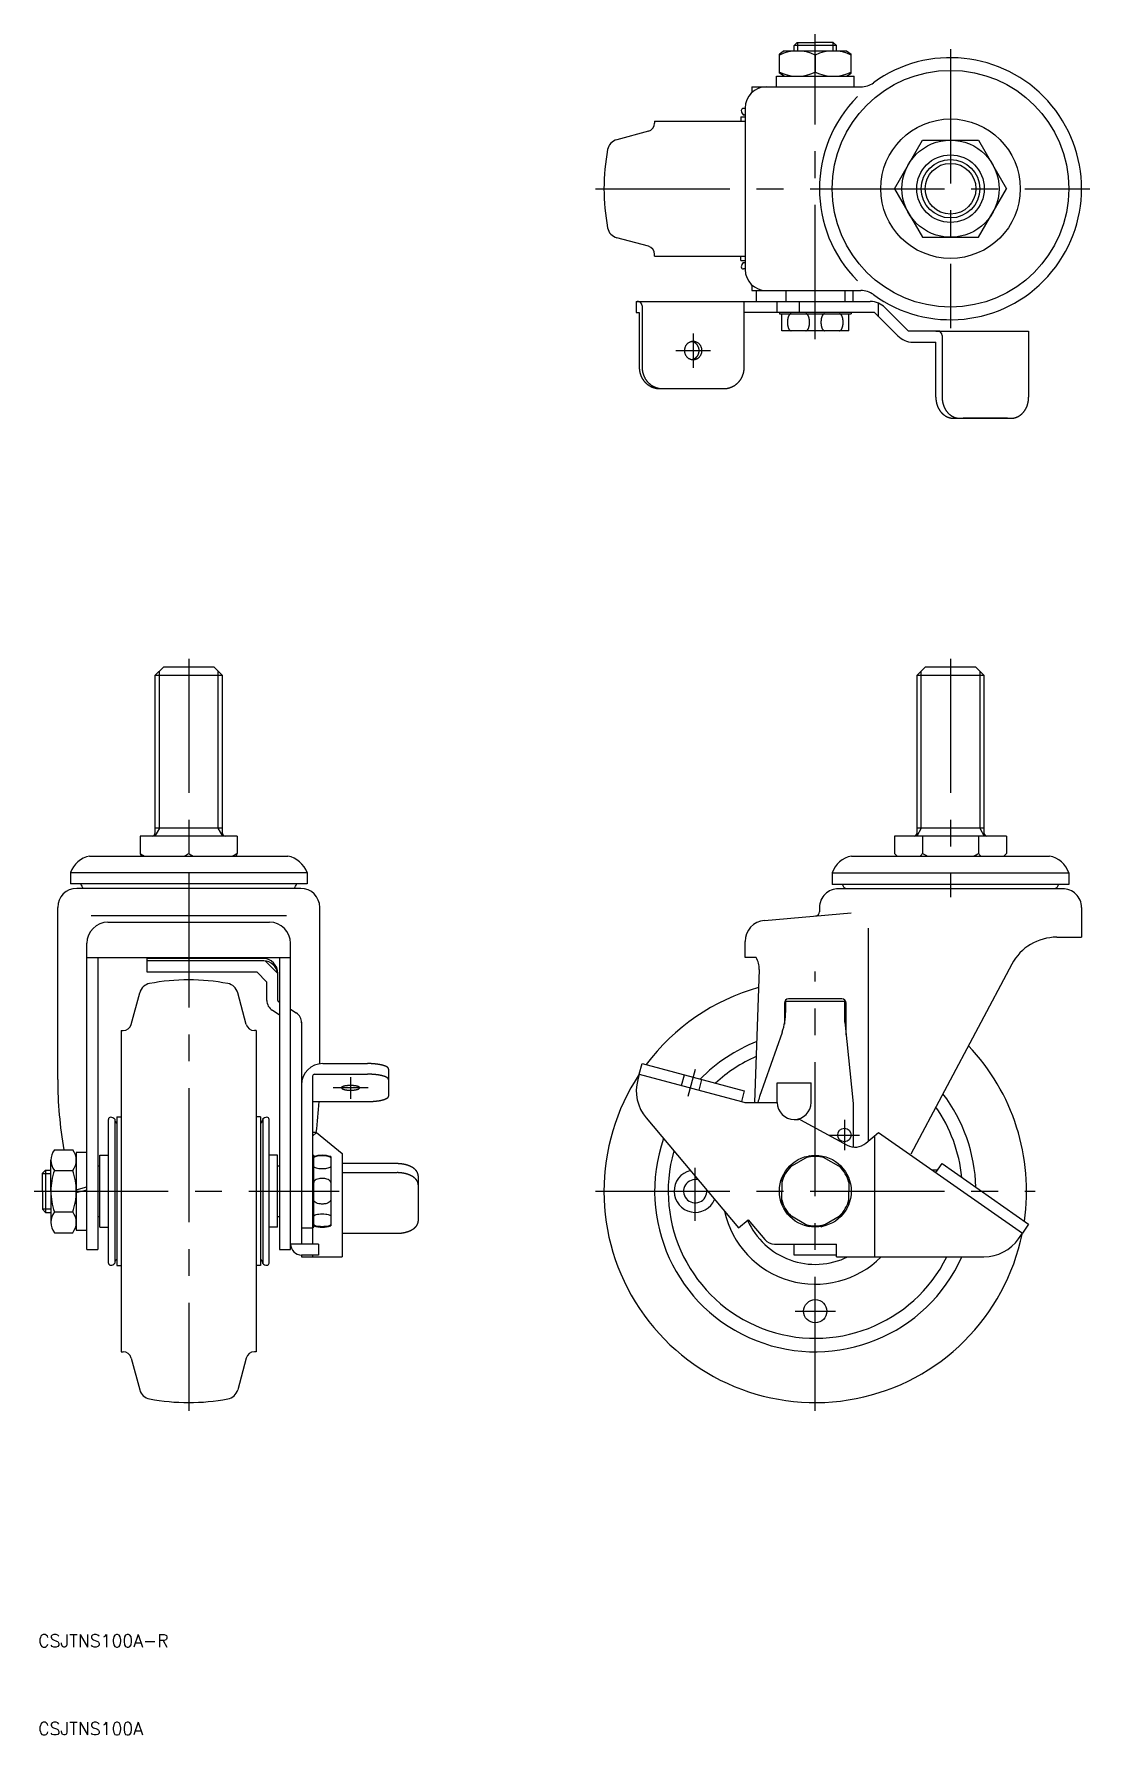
# Model space of a CAD drawing. Extents: x -185 to 65, y -129 to 274.
import ezdxf

# ---------------------------------------------------------------- set-up
doc = ezdxf.new("R2010")
doc.units = 0
doc.linetypes.add('CENTER', pattern=[50.8, 31.75, -6.35, 6.35, -6.35])
doc.linetypes.add('DASHED', pattern=[19.05, 12.7, -6.35])
doc.layers.get('0').update_dxf_attribs({"linetype": 'CONTINUOUS'})
doc.layers.add('CENTER', color=1, linetype='CONTINUOUS')
doc.styles.get("Standard").update_dxf_attribs({"font": 'txt.shx', "height": 3, "bigfont": 'bigfont.shx'})

msp = doc.modelspace()

# ---------------------------------------------------------------- texts
at = {"color": 7, "linetype": 'CONTINUOUS'}
for s, p in [('CSJTNS100A-R', (-183.87, -107.86)), ('CSJTNS100A', (-183.87, -128.66))]:
    msp.add_text(s, height=3, dxfattribs=at).set_placement(p)

# ---------------------------------------------------------------- linework, layer by layer
at = {"color": 7, "linetype": 'CONTINUOUS'}
for p, q in [((-7.36, 269.8), (-8.5, 269.04)), ((-7.36, 269.8), (7.36, 269.8)), ((-5, 271.05), (-4.25, 271.8)), ((5, 271.05), (-5, 271.05)), ((-5, 269.8), (-5, 271.05)), ((-4.25, 271.8), (0, 271.8)), ((4.25, 271.8), (0, 271.8)), ((5, 271.05), (4.25, 271.8)), ((5, 269.77), (5, 271.05)), ((7.36, 269.8), (8.5, 269.04)), ((-8.5, 264.56), (-8.5, 269.04)), ((0, 268.8), (0, 264.8)), ((8.5, 264.56), (8.5, 269.04)), ((-9.2, 263.8), (9.2, 263.8)), ((-9.2, 261.3), (-9.2, 263.8)), ((-7.36, 263.8), (-8.5, 264.56)), ((7.36, 263.8), (8.5, 264.56)), ((9.2, 261.3), (9.2, 263.8)), ((-15, 261.3), (10.81, 261.3)), ((-15, 261.3), (-15, 259.96)), ((-17.6, 254.2), (-16.6, 254.2)), ((-17.6, 254.2), (-17.6, 253.2)), ((-17.05, 254.7), (-16.6, 254.7)), ((-16.6, 256.2), (-17, 256.2)), ((-16.6, 256.3), (-16.6, 218.1)), ((-39.48, 250.8), (-46.96, 248.79)), ((-38, 253.2), (-16.6, 253.2)), ((-38, 253.2), (-38, 252.73)), ((18.72, 237.2), (25.36, 248.7)), ((25.36, 248.7), (38.64, 248.7)), ((38.64, 248.7), (45.28, 237.2)), ((18.72, 237.2), (25.36, 225.7)), ((38.64, 225.7), (45.28, 237.2)), ((-39.48, 223.59), (-46.96, 225.6)), ((25.36, 225.7), (38.64, 225.7)), ((-38, 221.2), (-38, 221.66)), ((-38, 221.2), (-16.6, 221.2)), ((-17.6, 220.2), (-17.6, 221.2)), ((-17.6, 220.2), (-16.6, 220.2)), ((-17.05, 219.7), (-16.6, 219.7)), ((-16.6, 218.2), (-17, 218.2)), ((-15, 214.43), (-15, 213.1)), ((-42.34, 210.5), (-16.66, 210.5)), ((-42.34, 210.5), (-42.34, 207.9)), ((-41.8, 210.5), (-42.12, 210.5)), ((-40.96, 209.5), (-40.96, 194.9)), ((-16.81, 194.9), (-16.81, 210.5)), ((-16.66, 210.5), (13.01, 210.5)), ((-15, 213.1), (10.81, 213.1)), ((-14, 213.1), (-14, 210.5)), ((-9, 207.9), (-9, 210.5)), ((-7, 213.1), (-7, 210.5)), ((-3.75, 207.9), (-3.75, 210.5)), ((7, 213.1), (7, 210.5)), ((9, 210.5), (9, 213.1)), ((14.98, 206.92), (14.98, 210.09)), ((-42.34, 207.9), (-41.64, 207.9)), ((-41.64, 207.9), (-41.64, 194.9)), ((14, 207.9), (-16.81, 207.9)), ((-8.5, 207.9), (-8.5, 207.6)), ((-8.5, 207.6), (8.5, 207.6)), ((-7.94, 203.6), (-7.94, 207.6)), ((7.94, 203.6), (7.94, 207.6)), ((8.5, 207.9), (8.5, 207.6)), ((14, 207.9), (19.54, 202.36)), ((16.54, 209.03), (22.08, 203.5)), ((-6, 203.6), (-7.94, 203.6)), ((6, 203.6), (-6, 203.6)), ((7.94, 203.6), (6, 203.6)), ((29.45, 203.5), (22.08, 203.5)), ((28.52, 203.5), (50.49, 203.5)), ((30.01, 202.5), (30.01, 187.9)), ((50.49, 203.5), (50.49, 187.9)), ((23.07, 200.9), (28.52, 200.9)), ((23.07, 200.9), (28.52, 200.9)), ((28.52, 187.9), (28.52, 200.9)), ((-36.81, 189.9), (-21.64, 189.9)), ((-35.8, 189.9), (-21.81, 189.9)), ((32.66, 182.9), (46.4, 182.9)), ((45.49, 182.9), (35.01, 182.9)), ((-154.25, 124), (-156.25, 122)), ((-156.25, 122), (-156.25, 84.6)), ((-140.25, 122), (-156.25, 122)), ((-142.25, 124), (-154.25, 124)), ((-140.25, 122), (-142.25, 124)), ((-140.25, 84.6), (-140.25, 122)), ((26, 124), (24, 122)), ((24, 122), (24, 84.6)), ((40, 122), (24, 122)), ((38, 124), (26, 124)), ((40, 122), (38, 124)), ((40, 84.6), (40, 122)), ((-140.25, 85.87), (-156.25, 85.87)), ((40, 85.87), (24, 85.87)), ((-136.75, 84), (-159.75, 84)), ((-159.75, 84), (-159.75, 79.93)), ((-148.25, 84), (-148.25, 79.93)), ((-136.75, 84), (-136.75, 79.98)), ((45.28, 84), (18.72, 84)), ((18.72, 84), (18.72, 79.93)), ((25.36, 84), (25.36, 79.93)), ((38.64, 84), (38.64, 79.93)), ((45.28, 84), (45.28, 79.93)), ((-171.7, 79.3), (-124.81, 79.3)), ((-159.75, 79.93), (-159.46, 79.3)), ((-136.75, 79.98), (-137.04, 79.35)), ((8.55, 79.3), (55.45, 79.3)), ((18.72, 79.93), (19.35, 79.3)), ((45.28, 79.93), (44.65, 79.3)), ((-176.25, 75.38), (-120.25, 75.38)), ((-176.25, 75.38), (-176.25, 72.7)), ((-120.25, 72.7), (-176.25, 72.7)), ((-120.25, 75.38), (-120.25, 72.7)), ((4, 75.33), (60, 75.33)), ((4, 75.33), (4, 72.6)), ((60, 72.6), (4, 72.6)), ((60, 75.33), (60, 72.6)), ((-121.75, 71.65), (-174.75, 71.65)), ((58.5, 71.55), (5.5, 71.55)), ((-179.25, 26.42), (-179.25, 67.15)), ((-171.35, 65.2), (-125.15, 65.2)), ((-117.25, 30.15), (-117.25, 67.15)), ((-12.04, 64.06), (8.52, 65.86)), ((1, 67.15), (1, 66.12)), ((63, 67.15), (63, 60.1)), ((-167.35, 63.66), (-129.15, 63.66)), ((12.5, 62.21), (12.5, 12)), ((-172.35, -13.8), (-172.35, 58.66)), ((-124.15, -13.8), (-124.15, 58.66)), ((-16.6, 55.28), (-16.6, 59.08)), ((57.12, 60.1), (63, 60.1)), ((-172.35, 55.28), (-124.15, 55.28)), ((-169.75, 55.28), (-169.75, -13.8)), ((-169.75, 55.28), (-169.75, -13.8)), ((-130.75, 55.1), (-158.15, 55.1)), ((-158.15, 55.1), (-158.15, 51.88)), ((-130.47, 54.52), (-158.15, 54.52)), ((-130.13, 54.48), (-127.15, 51.5)), ((-126.75, 55.28), (-126.75, -13.8)), ((-126.75, 55.28), (-126.75, -13.8)), ((-14, 55.28), (-16.6, 55.28)), ((-13.25, 52.47), (-14.35, 21)), ((46.52, 53.73), (22.6, 8.74)), ((-158.15, 51.88), (-132.13, 51.88)), ((-129.75, 49.5), (-132.13, 51.88)), ((-129.75, 45.15), (-129.75, 49.5)), ((-127.15, 45.11), (-127.15, 51.5)), ((-161.85, 39.48), (-159.85, 46.96)), ((-134.65, 39.48), (-136.65, 46.96)), ((-127.06, 44.94), (-126.75, 44.74)), ((-7.3, 44.5), (-7.3, 39.56)), ((-7, 42.55), (-7, 45.21)), ((-7, 45), (7, 45)), ((6.3, 45.5), (-6.3, 45.5)), ((7, 40.75), (7, 45.21)), ((7.3, 37), (7.3, 44.5)), ((-126.75, 41.68), (-128.47, 42.8)), ((-124.15, 43.06), (-122.83, 42.2)), ((7, 40), (7, 40.75)), ((-164.25, 38), (-164.25, -38)), ((-164.25, 38), (-163.79, 38)), ((-132.25, 38), (-132.72, 38)), ((-132.25, 38), (-132.25, -38)), ((-121.55, 40), (-121.55, -12.5)), ((-7.84, 37.59), (-13.16, 22.41)), ((7, 40), (7.07, 39.26)), ((7.07, 39.26), (8.93, 20.74)), ((-116.55, 30.2), (-105.95, 30.2)), ((-100.95, 28.9), (-100.95, 22.51)), ((-41.64, 27.69), (-40.96, 30.2)), ((-40.96, 30.2), (-16.81, 23.73)), ((-118.95, 27.19), (-118.95, -12.5)), ((-118.45, 27.69), (-105.95, 27.69)), ((-41.64, 27.69), (-41.99, 26.34)), ((-41.64, 27.69), (-17.49, 21.21)), ((-9, 25.68), (-1, 25.68)), ((-9, 21), (-9, 25.68)), ((-1, 21), (-1, 25.68)), ((-118.95, 21.21), (-105.95, 21.21)), ((-16.81, 23.73), (-17.49, 21.21)), ((-17.49, 21.21), (-16.69, 21)), ((-16.69, 21), (-12.5, 21)), ((-12.5, 21), (-9, 21)), ((-12.5, 21), (-9, 21)), ((8.93, 20.74), (9, 20)), ((-167.25, -17), (-167.25, 17)), ((-165.75, 17.05), (-165.75, -17.05)), ((-165.25, 17.6), (-165.25, -17.6)), ((-165.25, 17.6), (-164.25, 17.6)), ((-131.25, 17.6), (-132.25, 17.6)), ((-131.25, 17.6), (-131.25, -17.6)), ((-130.75, 17.05), (-130.75, -17.05)), ((-129.25, -17), (-129.25, 17)), ((-40, 17.33), (-18.15, -8.7)), ((-5, 17), (-4, 17)), ((-3.53, 16.88), (7.53, 10.92)), ((9, 20), (9, 19.25)), ((9, 19.25), (9, 10.46)), ((-118.95, 13.05), (-118, 13.87)), ((-118, 13.87), (-118.95, 13.87)), ((-118, 13.87), (-111.95, 8.9)), ((12, 11.37), (14.98, 13.87)), ((14, 13.05), (14, 8.98)), ((14.98, 13.87), (49, -9.95)), ((-180.03, 9.81), (-175.68, 9.81)), ((-172.35, 9.2), (-174.85, 9.2)), ((-174.85, 9.2), (-174.85, -9.2)), ((-174.85, 9.2), (-174.85, 7.36)), ((-169.25, -8.5), (-169.25, 8.5)), ((-169.25, 8.5), (-167.25, 8.5)), ((-127.25, 8.5), (-129.25, 8.5)), ((-127.25, -8.5), (-127.25, 8.5)), ((-118.95, 8.5), (-118.65, 8.5)), ((-118.65, -8.5), (-118.65, 8.5)), ((-114.65, 8.2), (-114.65, 6)), ((-111.95, 8.9), (-111.95, -15.5)), ((-1.34, 8.39), (-6.6, 5.36)), ((1.34, 8.39), (6.6, 5.36)), ((14, 8.98), (14, 0)), ((-182.85, 4.25), (-182.1, 5)), ((-182.85, 0), (-182.85, 4.25)), ((-182.1, 5), (-182.1, -5)), ((-182.1, 5), (-180.85, 5)), ((-180.85, 4.91), (-180.85, 7.36)), ((-180.85, 0), (-180.85, 4.91)), ((-180.03, 4.91), (-175.68, 4.91)), ((-169.75, 6), (-169.25, 6)), ((-127.25, 6), (-126.75, 6)), ((-114.65, 6), (-114.65, -6)), ((-98.95, 6.52), (-111.95, 6.52)), ((-111.95, 4.39), (-98.95, 4.39)), ((28.56, 4.45), (28.52, 4.39)), ((28.56, 4.45), (28.52, 4.39)), ((28.56, 4.45), (28.52, 4.39)), ((28.56, 4.45), (30.01, 6.52)), ((30.01, 6.52), (50.49, -7.82)), ((-174.85, 0.33), (-172.35, 1)), ((-174.85, -0.33), (-172.35, 0.33)), ((-93.95, 3.65), (-93.95, -7.08)), ((-7.94, 3.03), (-7.94, 0)), ((-7.94, -3.03), (-7.94, 0)), ((7.94, 3.03), (7.94, 0)), ((7.94, -3.03), (7.94, 0)), ((14, 0), (14, -15.5)), ((-182.85, 0), (-182.85, -4.25)), ((-180.85, 0), (-180.85, -4.91)), ((-182.85, -4.25), (-182.1, -5)), ((-182.1, -5), (-180.85, -5)), ((-180.85, -4.91), (-180.85, -7.36)), ((-180.03, -4.91), (-175.68, -4.91)), ((-169.75, -6), (-169.25, -6)), ((-127.25, -6), (-126.75, -6)), ((-114.65, -6), (-114.65, -8.2)), ((-18.15, -8.7), (-15.85, -6.78)), ((-15.85, -6.78), (-11.95, -11.43)), ((-1.34, -8.39), (-6.6, -5.36)), ((1.34, -8.39), (6.6, -5.36)), ((50.49, -7.82), (49, -9.95)), ((-180.03, -9.81), (-175.68, -9.81)), ((-174.85, -9.2), (-172.35, -9.2)), ((-169.25, -8.5), (-167.25, -8.5)), ((-127.25, -8.5), (-129.25, -8.5)), ((-121.55, -8.7), (-118.95, -8.7)), ((-118.95, -8.5), (-118.65, -8.5)), ((-111.95, -9.95), (-98.95, -9.95)), ((48.1, -11.24), (49, -9.95)), ((-172.35, -13.8), (-169.75, -13.8)), ((-126.75, -13.8), (-124.15, -13.8)), ((-117.55, -12.5), (-124.15, -12.5)), ((-117.55, -15.1), (-121.55, -15.1)), ((-121.55, -15.1), (-121.55, -15.5)), ((-121.55, -15.5), (-111.95, -15.5)), ((-118.95, -15.1), (-118.95, -15.5)), ((-117.55, -12.5), (-117.55, -15.1)), ((-9.65, -12.5), (5, -12.5)), ((-5, -15.1), (-5, -12.5)), ((5, -15.1), (-5, -15.1)), ((5, -15.5), (5, -12.5)), ((5, -15.5), (39.91, -15.5)), ((-165.25, -17.6), (-164.25, -17.6)), ((-131.25, -17.6), (-132.25, -17.6)), ((-164.25, -38), (-163.79, -38)), ((-161.85, -39.48), (-159.85, -46.96)), ((-134.65, -39.48), (-136.65, -46.96)), ((-132.25, -38), (-132.72, -38))]:
    msp.add_line(p, q, dxfattribs=at)
at = {"color": 3, "linetype": 'CONTINUOUS'}
for p, q in [((-4.19, 271.8), (-4.19, 269.8)), ((4.19, 271.8), (4.19, 269.8)), ((-155.17, 85.87), (-155.17, 123.08)), ((-141.33, 123.08), (-141.33, 85.87)), ((25.08, 85.87), (25.08, 123.08)), ((38.92, 123.08), (38.92, 85.87)), ((-155.17, 85.87), (-156.25, 84)), ((-141.33, 85.87), (-140.25, 84)), ((25.08, 85.87), (24, 84)), ((38.92, 85.87), (40, 84)), ((-182.85, 4.19), (-180.85, 4.19)), ((-182.85, -4.19), (-180.85, -4.19))]:
    msp.add_line(p, q, dxfattribs=at)
at = {"color": 3, "linetype": 'DASHED'}
for p, q in [((-31.64, 25.01), (-30.97, 27.52)), ((-27.48, 23.89), (-26.81, 26.4))]:
    msp.add_line(p, q, dxfattribs=at)
at = {"color": 7, "linetype": 'CONTINUOUS'}
for points in [[(-114.65, 7.9, 0.264449), (-114.73, 8.04, 0.0739), (-115.24, 8.25, 0.034987), (-115.83, 8.35, 0.025435), (-116.65, 8.39, 0.025435), (-117.47, 8.35, 0.034987), (-118.07, 8.25, 0.0739), (-118.57, 8.04, 0.264449), (-118.65, 7.9, 0.264449)], [(-118.65, 5.85, 0.264449), (-118.57, 5.71, 0.0739), (-118.07, 5.5, 0.034987), (-117.47, 5.4, 0.025435), (-116.65, 5.36, 0.025435), (-115.83, 5.4, 0.034987), (-115.24, 5.5, 0.0739), (-114.73, 5.71, 0.264449), (-114.65, 5.85, 0.264449)], [(-114.65, 2.05, 0.176531), (-114.77, 2.38, 0.103862), (-115.24, 2.75, 0.064221), (-115.84, 2.95, 0.050387), (-116.65, 3.03, 0.050387), (-117.46, 2.95, 0.064221), (-118.07, 2.75, 0.103862), (-118.53, 2.38, 0.176531), (-118.65, 2.05, 0.176531)], [(-114.65, -2.05, -0.176531), (-114.77, -2.38, -0.103862), (-115.24, -2.75, -0.064221), (-115.84, -2.95, -0.050387), (-116.65, -3.03, -0.050387), (-117.46, -2.95, -0.064221), (-118.07, -2.75, -0.103862), (-118.53, -2.38, -0.176531), (-118.65, -2.05, -0.176531)], [(-118.65, -5.85, -0.264449), (-118.57, -5.71, -0.0739), (-118.07, -5.5, -0.034987), (-117.47, -5.4, -0.025435), (-116.65, -5.36, -0.025435), (-115.83, -5.4, -0.034987), (-115.24, -5.5, -0.0739), (-114.73, -5.71, -0.264449), (-114.65, -5.85, -0.264449)], [(-114.65, -7.9, -0.264449), (-114.73, -8.04, -0.0739), (-115.24, -8.25, -0.034987), (-115.83, -8.35, -0.025435), (-116.65, -8.39, -0.025435), (-117.47, -8.35, -0.034987), (-118.07, -8.25, -0.0739), (-118.57, -8.04, -0.264449), (-118.65, -7.9, -0.264449)]]:
    msp.add_lwpolyline(points, format="xyb", dxfattribs=at)
for points in [[(-5.74, 207.6, 0), (-5.76, 207.6, 0), (-5.79, 207.59, 0), (-5.81, 207.59, 0), (-5.83, 207.59, 0), (-5.85, 207.58, 0), (-5.87, 207.58, 0), (-5.89, 207.57, 0), (-5.91, 207.56, 0), (-5.93, 207.55, 0), (-5.95, 207.54, 0), (-5.97, 207.52, 0), (-5.99, 207.51, 0), (-6.01, 207.5, 0), (-6.03, 207.48, 0), (-6.05, 207.46, 0), (-6.07, 207.45, 0), (-6.09, 207.43, 0), (-6.11, 207.41, 0), (-6.13, 207.38, 0), (-6.15, 207.36, 0), (-6.16, 207.34, 0), (-6.18, 207.31, 0), (-6.2, 207.29, 0), (-6.22, 207.26, 0), (-6.24, 207.23, 0), (-6.25, 207.2, 0), (-6.27, 207.17, 0), (-6.29, 207.14, 0), (-6.3, 207.11, 0), (-6.32, 207.08, 0), (-6.33, 207.05, 0), (-6.35, 207.01, 0), (-6.36, 206.98, 0), (-6.38, 206.94, 0), (-6.39, 206.9, 0), (-6.4, 206.87, 0), (-6.42, 206.83, 0), (-6.43, 206.79, 0), (-6.44, 206.75, 0), (-6.45, 206.71, 0), (-6.46, 206.67, 0), (-6.48, 206.63, 0), (-6.49, 206.58, 0), (-6.5, 206.54, 0), (-6.51, 206.5, 0), (-6.52, 206.45, 0), (-6.52, 206.41, 0), (-6.53, 206.36, 0), (-6.54, 206.32, 0), (-6.55, 206.27, 0), (-6.55, 206.22, 0), (-6.56, 206.18, 0), (-6.57, 206.13, 0), (-6.57, 206.08, 0), (-6.58, 206.04, 0), (-6.58, 205.99, 0), (-6.58, 205.94, 0), (-6.59, 205.89, 0), (-6.59, 205.84, 0), (-6.59, 205.79, 0), (-6.6, 205.74, 0), (-6.6, 205.7, 0), (-6.6, 205.65, 0), (-6.6, 205.6, 0), (-6.6, 205.55, 0), (-6.6, 205.5, 0), (-6.6, 205.45, 0), (-6.59, 205.4, 0), (-6.59, 205.35, 0), (-6.59, 205.3, 0), (-6.58, 205.26, 0), (-6.58, 205.21, 0), (-6.58, 205.16, 0), (-6.57, 205.11, 0), (-6.57, 205.06, 0), (-6.56, 205.02, 0), (-6.55, 204.97, 0), (-6.55, 204.92, 0), (-6.54, 204.88, 0), (-6.53, 204.83, 0), (-6.52, 204.79, 0), (-6.52, 204.74, 0), (-6.51, 204.7, 0), (-6.5, 204.65, 0), (-6.49, 204.61, 0), (-6.48, 204.57, 0), (-6.46, 204.53, 0), (-6.45, 204.49, 0), (-6.44, 204.45, 0), (-6.43, 204.41, 0), (-6.42, 204.37, 0), (-6.4, 204.33, 0), (-6.39, 204.29, 0), (-6.38, 204.25, 0), (-6.36, 204.22, 0), (-6.35, 204.18, 0), (-6.33, 204.15, 0), (-6.32, 204.12, 0), (-6.3, 204.08, 0), (-6.29, 204.05, 0), (-6.27, 204.02, 0), (-6.25, 203.99, 0), (-6.24, 203.96, 0), (-6.22, 203.93, 0), (-6.2, 203.91, 0), (-6.18, 203.88, 0), (-6.16, 203.86, 0), (-6.15, 203.83, 0), (-6.13, 203.81, 0), (-6.11, 203.79, 0), (-6.09, 203.77, 0), (-6.07, 203.75, 0), (-6.05, 203.73, 0), (-6.03, 203.71, 0), (-6.01, 203.7, 0), (-5.99, 203.68, 0), (-5.97, 203.67, 0), (-5.95, 203.66, 0), (-5.93, 203.65, 0), (-5.91, 203.64, 0), (-5.89, 203.63, 0), (-5.87, 203.62, 0), (-5.85, 203.61, 0), (-5.83, 203.61, 0), (-5.81, 203.6, 0), (-5.79, 203.6, 0), (-5.76, 203.6, 0), (-5.74, 203.6, 0)], [(-2.2, 203.6, 0), (-2.17, 203.6, 0), (-2.15, 203.6, 0), (-2.13, 203.6, 0), (-2.11, 203.61, 0), (-2.09, 203.61, 0), (-2.07, 203.62, 0), (-2.05, 203.63, 0), (-2.03, 203.64, 0), (-2.01, 203.65, 0), (-1.99, 203.66, 0), (-1.97, 203.67, 0), (-1.95, 203.68, 0), (-1.93, 203.7, 0), (-1.91, 203.71, 0), (-1.89, 203.73, 0), (-1.87, 203.75, 0), (-1.85, 203.77, 0), (-1.83, 203.79, 0), (-1.81, 203.81, 0), (-1.79, 203.83, 0), (-1.77, 203.86, 0), (-1.76, 203.88, 0), (-1.74, 203.91, 0), (-1.72, 203.93, 0), (-1.7, 203.96, 0), (-1.69, 203.99, 0), (-1.67, 204.02, 0), (-1.65, 204.05, 0), (-1.64, 204.08, 0), (-1.62, 204.12, 0), (-1.61, 204.15, 0), (-1.59, 204.18, 0), (-1.58, 204.22, 0), (-1.56, 204.25, 0), (-1.55, 204.29, 0), (-1.54, 204.33, 0), (-1.52, 204.37, 0), (-1.51, 204.41, 0), (-1.5, 204.45, 0), (-1.49, 204.49, 0), (-1.47, 204.53, 0), (-1.46, 204.57, 0), (-1.45, 204.61, 0), (-1.44, 204.65, 0), (-1.43, 204.7, 0), (-1.42, 204.74, 0), (-1.42, 204.79, 0), (-1.41, 204.83, 0), (-1.4, 204.88, 0), (-1.39, 204.92, 0), (-1.39, 204.97, 0), (-1.38, 205.02, 0), (-1.37, 205.06, 0), (-1.37, 205.11, 0), (-1.36, 205.16, 0), (-1.36, 205.21, 0), (-1.35, 205.26, 0), (-1.35, 205.3, 0), (-1.35, 205.35, 0), (-1.35, 205.4, 0), (-1.34, 205.45, 0), (-1.34, 205.5, 0), (-1.34, 205.55, 0), (-1.34, 205.6, 0), (-1.34, 205.65, 0), (-1.34, 205.7, 0), (-1.34, 205.74, 0), (-1.35, 205.79, 0), (-1.35, 205.84, 0), (-1.35, 205.89, 0), (-1.35, 205.94, 0), (-1.36, 205.99, 0), (-1.36, 206.04, 0), (-1.37, 206.08, 0), (-1.37, 206.13, 0), (-1.38, 206.18, 0), (-1.39, 206.22, 0), (-1.39, 206.27, 0), (-1.4, 206.32, 0), (-1.41, 206.36, 0), (-1.42, 206.41, 0), (-1.42, 206.45, 0), (-1.43, 206.5, 0), (-1.44, 206.54, 0), (-1.45, 206.58, 0), (-1.46, 206.63, 0), (-1.47, 206.67, 0), (-1.49, 206.71, 0), (-1.5, 206.75, 0), (-1.51, 206.79, 0), (-1.52, 206.83, 0), (-1.54, 206.87, 0), (-1.55, 206.9, 0), (-1.56, 206.94, 0), (-1.58, 206.98, 0), (-1.59, 207.01, 0), (-1.61, 207.05, 0), (-1.62, 207.08, 0), (-1.64, 207.11, 0), (-1.65, 207.14, 0), (-1.67, 207.17, 0), (-1.69, 207.2, 0), (-1.7, 207.23, 0), (-1.72, 207.26, 0), (-1.74, 207.29, 0), (-1.76, 207.31, 0), (-1.77, 207.34, 0), (-1.79, 207.36, 0), (-1.81, 207.38, 0), (-1.83, 207.41, 0), (-1.85, 207.43, 0), (-1.87, 207.45, 0), (-1.89, 207.46, 0), (-1.91, 207.48, 0), (-1.93, 207.5, 0), (-1.95, 207.51, 0), (-1.97, 207.52, 0), (-1.99, 207.54, 0), (-2.01, 207.55, 0), (-2.03, 207.56, 0), (-2.05, 207.57, 0), (-2.07, 207.58, 0), (-2.09, 207.58, 0), (-2.11, 207.59, 0), (-2.13, 207.59, 0), (-2.15, 207.59, 0), (-2.17, 207.6, 0), (-2.2, 207.6, 0)], [(2.2, 207.6, 0), (2.18, 207.6, 0), (2.15, 207.59, 0), (2.13, 207.59, 0), (2.11, 207.59, 0), (2.09, 207.58, 0), (2.07, 207.58, 0), (2.05, 207.57, 0), (2.03, 207.56, 0), (2.01, 207.55, 0), (1.99, 207.54, 0), (1.97, 207.52, 0), (1.95, 207.51, 0), (1.93, 207.5, 0), (1.91, 207.48, 0), (1.89, 207.46, 0), (1.87, 207.45, 0), (1.85, 207.43, 0), (1.83, 207.41, 0), (1.81, 207.38, 0), (1.79, 207.36, 0), (1.78, 207.34, 0), (1.76, 207.31, 0), (1.74, 207.29, 0), (1.72, 207.26, 0), (1.7, 207.23, 0), (1.69, 207.2, 0), (1.67, 207.17, 0), (1.65, 207.14, 0), (1.64, 207.11, 0), (1.62, 207.08, 0), (1.61, 207.05, 0), (1.59, 207.01, 0), (1.58, 206.98, 0), (1.56, 206.94, 0), (1.55, 206.9, 0), (1.54, 206.87, 0), (1.52, 206.83, 0), (1.51, 206.79, 0), (1.5, 206.75, 0), (1.49, 206.71, 0), (1.48, 206.67, 0), (1.46, 206.63, 0), (1.45, 206.58, 0), (1.44, 206.54, 0), (1.43, 206.5, 0), (1.42, 206.45, 0), (1.42, 206.41, 0), (1.41, 206.36, 0), (1.4, 206.32, 0), (1.39, 206.27, 0), (1.39, 206.22, 0), (1.38, 206.18, 0), (1.37, 206.13, 0), (1.37, 206.08, 0), (1.36, 206.04, 0), (1.36, 205.99, 0), (1.36, 205.94, 0), (1.35, 205.89, 0), (1.35, 205.84, 0), (1.35, 205.79, 0), (1.34, 205.74, 0), (1.34, 205.7, 0), (1.34, 205.65, 0), (1.34, 205.6, 0), (1.34, 205.55, 0), (1.34, 205.5, 0), (1.34, 205.45, 0), (1.35, 205.4, 0), (1.35, 205.35, 0), (1.35, 205.3, 0), (1.36, 205.26, 0), (1.36, 205.21, 0), (1.36, 205.16, 0), (1.37, 205.11, 0), (1.37, 205.06, 0), (1.38, 205.02, 0), (1.39, 204.97, 0), (1.39, 204.92, 0), (1.4, 204.88, 0), (1.41, 204.83, 0), (1.42, 204.79, 0), (1.42, 204.74, 0), (1.43, 204.7, 0), (1.44, 204.65, 0), (1.45, 204.61, 0), (1.46, 204.57, 0), (1.48, 204.53, 0), (1.49, 204.49, 0), (1.5, 204.45, 0), (1.51, 204.41, 0), (1.52, 204.37, 0), (1.54, 204.33, 0), (1.55, 204.29, 0), (1.56, 204.25, 0), (1.58, 204.22, 0), (1.59, 204.18, 0), (1.61, 204.15, 0), (1.62, 204.12, 0), (1.64, 204.08, 0), (1.65, 204.05, 0), (1.67, 204.02, 0), (1.69, 203.99, 0), (1.7, 203.96, 0), (1.72, 203.93, 0), (1.74, 203.91, 0), (1.76, 203.88, 0), (1.78, 203.86, 0), (1.79, 203.83, 0), (1.81, 203.81, 0), (1.83, 203.79, 0), (1.85, 203.77, 0), (1.87, 203.75, 0), (1.89, 203.73, 0), (1.91, 203.71, 0), (1.93, 203.7, 0), (1.95, 203.68, 0), (1.97, 203.67, 0), (1.99, 203.66, 0), (2.01, 203.65, 0), (2.03, 203.64, 0), (2.05, 203.63, 0), (2.07, 203.62, 0), (2.09, 203.61, 0), (2.11, 203.61, 0), (2.13, 203.6, 0), (2.15, 203.6, 0), (2.18, 203.6, 0), (2.2, 203.6, 0)], [(5.74, 203.6, 0), (5.77, 203.6, 0), (5.79, 203.6, 0), (5.81, 203.6, 0), (5.83, 203.61, 0), (5.85, 203.61, 0), (5.87, 203.62, 0), (5.89, 203.63, 0), (5.91, 203.64, 0), (5.93, 203.65, 0), (5.95, 203.66, 0), (5.97, 203.67, 0), (5.99, 203.68, 0), (6.01, 203.7, 0), (6.03, 203.71, 0), (6.05, 203.73, 0), (6.07, 203.75, 0), (6.09, 203.77, 0), (6.11, 203.79, 0), (6.13, 203.81, 0), (6.15, 203.83, 0), (6.17, 203.86, 0), (6.18, 203.88, 0), (6.2, 203.91, 0), (6.22, 203.93, 0), (6.24, 203.96, 0), (6.25, 203.99, 0), (6.27, 204.02, 0), (6.29, 204.05, 0), (6.3, 204.08, 0), (6.32, 204.12, 0), (6.33, 204.15, 0), (6.35, 204.18, 0), (6.36, 204.22, 0), (6.38, 204.25, 0), (6.39, 204.29, 0), (6.4, 204.33, 0), (6.42, 204.37, 0), (6.43, 204.41, 0), (6.44, 204.45, 0), (6.45, 204.49, 0), (6.47, 204.53, 0), (6.48, 204.57, 0), (6.49, 204.61, 0), (6.5, 204.65, 0), (6.51, 204.7, 0), (6.52, 204.74, 0), (6.52, 204.79, 0), (6.53, 204.83, 0), (6.54, 204.88, 0), (6.55, 204.92, 0), (6.55, 204.97, 0), (6.56, 205.02, 0), (6.57, 205.06, 0), (6.57, 205.11, 0), (6.58, 205.16, 0), (6.58, 205.21, 0), (6.59, 205.26, 0), (6.59, 205.3, 0), (6.59, 205.35, 0), (6.59, 205.4, 0), (6.6, 205.45, 0), (6.6, 205.5, 0), (6.6, 205.55, 0), (6.6, 205.6, 0), (6.6, 205.65, 0), (6.6, 205.7, 0), (6.6, 205.74, 0), (6.59, 205.79, 0), (6.59, 205.84, 0), (6.59, 205.89, 0), (6.59, 205.94, 0), (6.58, 205.99, 0), (6.58, 206.04, 0), (6.57, 206.08, 0), (6.57, 206.13, 0), (6.56, 206.18, 0), (6.55, 206.22, 0), (6.55, 206.27, 0), (6.54, 206.32, 0), (6.53, 206.36, 0), (6.52, 206.41, 0), (6.52, 206.45, 0), (6.51, 206.5, 0), (6.5, 206.54, 0), (6.49, 206.58, 0), (6.48, 206.63, 0), (6.47, 206.67, 0), (6.45, 206.71, 0), (6.44, 206.75, 0), (6.43, 206.79, 0), (6.42, 206.83, 0), (6.4, 206.87, 0), (6.39, 206.9, 0), (6.38, 206.94, 0), (6.36, 206.98, 0), (6.35, 207.01, 0), (6.33, 207.05, 0), (6.32, 207.08, 0), (6.3, 207.11, 0), (6.29, 207.14, 0), (6.27, 207.17, 0), (6.25, 207.2, 0), (6.24, 207.23, 0), (6.22, 207.26, 0), (6.2, 207.29, 0), (6.18, 207.31, 0), (6.17, 207.34, 0), (6.15, 207.36, 0), (6.13, 207.38, 0), (6.11, 207.41, 0), (6.09, 207.43, 0), (6.07, 207.45, 0), (6.05, 207.46, 0), (6.03, 207.48, 0), (6.01, 207.5, 0), (5.99, 207.51, 0), (5.97, 207.52, 0), (5.95, 207.54, 0), (5.93, 207.55, 0), (5.91, 207.56, 0), (5.89, 207.57, 0), (5.87, 207.58, 0), (5.85, 207.58, 0), (5.83, 207.59, 0), (5.81, 207.59, 0), (5.79, 207.59, 0), (5.77, 207.6, 0), (5.74, 207.6, 0)], [(-28.89, 201.05, 0), (-28.99, 201.04, 0), (-29.09, 201.04, 0), (-29.19, 201.02, 0), (-29.29, 201.01, 0), (-29.39, 200.98, 0), (-29.49, 200.95, 0), (-29.59, 200.92, 0), (-29.68, 200.88, 0), (-29.78, 200.84, 0), (-29.87, 200.79, 0), (-29.96, 200.74, 0), (-30.04, 200.69, 0), (-30.13, 200.62, 0), (-30.21, 200.56, 0), (-30.28, 200.49, 0), (-30.36, 200.42, 0), (-30.43, 200.34, 0), (-30.49, 200.26, 0), (-30.56, 200.18, 0), (-30.62, 200.09, 0), (-30.67, 200, 0), (-30.72, 199.91, 0), (-30.77, 199.82, 0), (-30.81, 199.72, 0), (-30.84, 199.62, 0), (-30.88, 199.52, 0), (-30.9, 199.42, 0), (-30.93, 199.32, 0), (-30.94, 199.21, 0), (-30.96, 199.11, 0), (-30.96, 199, 0), (-30.97, 198.9, 0), (-30.96, 198.79, 0), (-30.96, 198.69, 0), (-30.94, 198.58, 0), (-30.93, 198.48, 0), (-30.9, 198.37, 0), (-30.88, 198.27, 0), (-30.84, 198.17, 0), (-30.81, 198.07, 0), (-30.77, 197.98, 0), (-30.72, 197.88, 0), (-30.67, 197.79, 0), (-30.62, 197.7, 0), (-30.56, 197.62, 0), (-30.49, 197.53, 0), (-30.43, 197.45, 0), (-30.36, 197.38, 0), (-30.28, 197.3, 0), (-30.21, 197.24, 0), (-30.13, 197.17, 0), (-30.04, 197.11, 0), (-29.96, 197.05, 0), (-29.87, 197, 0), (-29.78, 196.95, 0), (-29.68, 196.91, 0), (-29.59, 196.87, 0), (-29.49, 196.84, 0), (-29.39, 196.81, 0), (-29.29, 196.79, 0), (-29.19, 196.77, 0), (-29.09, 196.76, 0), (-28.99, 196.75, 0), (-28.89, 196.75, 0), (-28.79, 196.75, 0), (-28.69, 196.76, 0), (-28.58, 196.77, 0), (-28.48, 196.79, 0), (-28.38, 196.81, 0), (-28.29, 196.84, 0), (-28.19, 196.87, 0), (-28.09, 196.91, 0), (-28, 196.95, 0), (-27.91, 197, 0), (-27.82, 197.05, 0), (-27.73, 197.11, 0), (-27.65, 197.17, 0), (-27.57, 197.24, 0), (-27.49, 197.3, 0), (-27.42, 197.38, 0), (-27.35, 197.45, 0), (-27.28, 197.53, 0), (-27.22, 197.62, 0), (-27.16, 197.7, 0), (-27.11, 197.79, 0), (-27.06, 197.88, 0), (-27.01, 197.98, 0), (-26.97, 198.07, 0), (-26.93, 198.17, 0), (-26.9, 198.27, 0), (-26.87, 198.37, 0), (-26.85, 198.48, 0), (-26.83, 198.58, 0), (-26.82, 198.69, 0), (-26.81, 198.79, 0), (-26.81, 198.9, 0), (-26.81, 199, 0), (-26.82, 199.11, 0), (-26.83, 199.21, 0), (-26.85, 199.32, 0), (-26.87, 199.42, 0), (-26.9, 199.52, 0), (-26.93, 199.62, 0), (-26.97, 199.72, 0), (-27.01, 199.82, 0), (-27.06, 199.91, 0), (-27.11, 200, 0), (-27.16, 200.09, 0), (-27.22, 200.18, 0), (-27.28, 200.26, 0), (-27.35, 200.34, 0), (-27.42, 200.42, 0), (-27.49, 200.49, 0), (-27.57, 200.56, 0), (-27.65, 200.62, 0), (-27.73, 200.69, 0), (-27.82, 200.74, 0), (-27.91, 200.79, 0), (-28, 200.84, 0), (-28.09, 200.88, 0), (-28.19, 200.92, 0), (-28.29, 200.95, 0), (-28.38, 200.98, 0), (-28.48, 201.01, 0), (-28.58, 201.02, 0), (-28.69, 201.04, 0), (-28.79, 201.04, 0), (-28.89, 201.05, 0)], [(-29.24, 196.77, 0), (-29.19, 196.78, 0), (-29.15, 196.79, 0), (-29.1, 196.8, 0), (-29.06, 196.81, 0), (-29.01, 196.82, 0), (-28.97, 196.84, 0), (-28.92, 196.85, 0), (-28.88, 196.87, 0), (-28.84, 196.88, 0), (-28.79, 196.9, 0), (-28.75, 196.92, 0), (-28.71, 196.94, 0), (-28.67, 196.96, 0), (-28.63, 196.98, 0), (-28.59, 197, 0), (-28.55, 197.02, 0), (-28.51, 197.04, 0), (-28.47, 197.07, 0), (-28.43, 197.09, 0), (-28.39, 197.12, 0), (-28.35, 197.15, 0), (-28.32, 197.18, 0), (-28.28, 197.21, 0), (-28.24, 197.24, 0), (-28.21, 197.27, 0), (-28.17, 197.3, 0), (-28.14, 197.33, 0), (-28.11, 197.36, 0), (-28.07, 197.4, 0), (-28.04, 197.43, 0), (-28.01, 197.47, 0), (-27.98, 197.5, 0), (-27.95, 197.54, 0), (-27.92, 197.57, 0), (-27.9, 197.61, 0), (-27.87, 197.65, 0), (-27.84, 197.69, 0), (-27.82, 197.73, 0), (-27.79, 197.77, 0), (-27.77, 197.81, 0), (-27.75, 197.85, 0), (-27.73, 197.89, 0), (-27.7, 197.94, 0), (-27.68, 197.98, 0), (-27.66, 198.02, 0), (-27.65, 198.06, 0), (-27.63, 198.11, 0), (-27.61, 198.15, 0), (-27.6, 198.2, 0), (-27.58, 198.24, 0), (-27.57, 198.29, 0), (-27.56, 198.33, 0), (-27.55, 198.38, 0), (-27.54, 198.43, 0), (-27.53, 198.47, 0), (-27.52, 198.52, 0), (-27.51, 198.57, 0), (-27.5, 198.61, 0), (-27.5, 198.66, 0), (-27.49, 198.71, 0), (-27.49, 198.75, 0), (-27.49, 198.8, 0), (-27.49, 198.85, 0), (-27.48, 198.9, 0), (-27.49, 198.94, 0), (-27.49, 198.99, 0), (-27.49, 199.04, 0), (-27.49, 199.09, 0), (-27.5, 199.13, 0), (-27.5, 199.18, 0), (-27.51, 199.23, 0), (-27.52, 199.28, 0), (-27.53, 199.32, 0), (-27.54, 199.37, 0), (-27.55, 199.41, 0), (-27.56, 199.46, 0), (-27.57, 199.51, 0), (-27.58, 199.55, 0), (-27.6, 199.6, 0), (-27.61, 199.64, 0), (-27.63, 199.69, 0), (-27.65, 199.73, 0), (-27.66, 199.77, 0), (-27.68, 199.82, 0), (-27.7, 199.86, 0), (-27.73, 199.9, 0), (-27.75, 199.94, 0), (-27.77, 199.98, 0), (-27.79, 200.03, 0), (-27.82, 200.06, 0), (-27.84, 200.1, 0), (-27.87, 200.14, 0), (-27.9, 200.18, 0), (-27.92, 200.22, 0), (-27.95, 200.26, 0), (-27.98, 200.29, 0), (-28.01, 200.33, 0), (-28.04, 200.36, 0), (-28.07, 200.4, 0), (-28.11, 200.43, 0), (-28.14, 200.47, 0), (-28.17, 200.5, 0), (-28.21, 200.53, 0), (-28.24, 200.56, 0), (-28.28, 200.59, 0), (-28.32, 200.62, 0), (-28.35, 200.65, 0), (-28.39, 200.67, 0), (-28.43, 200.7, 0), (-28.47, 200.72, 0), (-28.51, 200.75, 0), (-28.55, 200.77, 0), (-28.59, 200.79, 0), (-28.63, 200.82, 0), (-28.67, 200.84, 0), (-28.71, 200.86, 0), (-28.75, 200.88, 0), (-28.79, 200.9, 0), (-28.84, 200.91, 0), (-28.88, 200.93, 0), (-28.92, 200.94, 0), (-28.97, 200.96, 0), (-29.01, 200.97, 0), (-29.06, 200.98, 0), (-29.1, 200.99, 0), (-29.15, 201, 0), (-29.19, 201.01, 0), (-29.24, 201.02, 0)], [(-41.64, 194.9, 0), (-41.63, 194.84, 0), (-41.63, 194.77, 0), (-41.63, 194.71, 0), (-41.63, 194.65, 0), (-41.63, 194.59, 0), (-41.62, 194.53, 0), (-41.62, 194.47, 0), (-41.61, 194.41, 0), (-41.61, 194.35, 0), (-41.6, 194.29, 0), (-41.59, 194.22, 0), (-41.58, 194.16, 0), (-41.57, 194.1, 0), (-41.56, 194.04, 0), (-41.55, 193.98, 0), (-41.54, 193.92, 0), (-41.53, 193.86, 0), (-41.52, 193.8, 0), (-41.5, 193.74, 0), (-41.49, 193.68, 0), (-41.48, 193.62, 0), (-41.46, 193.56, 0), (-41.44, 193.5, 0), (-41.43, 193.45, 0), (-41.41, 193.39, 0), (-41.39, 193.33, 0), (-41.37, 193.27, 0), (-41.35, 193.21, 0), (-41.33, 193.16, 0), (-41.31, 193.1, 0), (-41.29, 193.04, 0), (-41.27, 192.98, 0), (-41.24, 192.93, 0), (-41.22, 192.87, 0), (-41.2, 192.82, 0), (-41.17, 192.76, 0), (-41.15, 192.7, 0), (-41.12, 192.65, 0), (-41.09, 192.59, 0), (-41.07, 192.54, 0), (-41.04, 192.49, 0), (-41.01, 192.43, 0), (-40.98, 192.38, 0), (-40.95, 192.33, 0), (-40.92, 192.27, 0), (-40.89, 192.22, 0), (-40.85, 192.17, 0), (-40.82, 192.12, 0), (-40.79, 192.07, 0), (-40.75, 192.02, 0), (-40.72, 191.97, 0), (-40.68, 191.92, 0), (-40.65, 191.87, 0), (-40.61, 191.82, 0), (-40.58, 191.77, 0), (-40.54, 191.73, 0), (-40.5, 191.68, 0), (-40.46, 191.63, 0), (-40.42, 191.59, 0), (-40.38, 191.54, 0), (-40.34, 191.49, 0), (-40.3, 191.45, 0), (-40.26, 191.41, 0), (-40.22, 191.36, 0), (-40.18, 191.32, 0), (-40.14, 191.28, 0), (-40.09, 191.23, 0), (-40.05, 191.19, 0), (-40, 191.15, 0), (-39.96, 191.11, 0), (-39.92, 191.07, 0), (-39.87, 191.03, 0), (-39.82, 190.99, 0), (-39.78, 190.96, 0), (-39.73, 190.92, 0), (-39.68, 190.88, 0), (-39.63, 190.85, 0), (-39.59, 190.81, 0), (-39.54, 190.77, 0), (-39.49, 190.74, 0), (-39.44, 190.71, 0), (-39.39, 190.67, 0), (-39.34, 190.64, 0), (-39.29, 190.61, 0), (-39.24, 190.58, 0), (-39.19, 190.55, 0), (-39.13, 190.52, 0), (-39.08, 190.49, 0), (-39.03, 190.46, 0), (-38.98, 190.43, 0), (-38.92, 190.4, 0), (-38.87, 190.38, 0), (-38.82, 190.35, 0), (-38.76, 190.33, 0), (-38.71, 190.3, 0), (-38.65, 190.28, 0), (-38.6, 190.25, 0), (-38.54, 190.23, 0), (-38.49, 190.21, 0), (-38.43, 190.19, 0), (-38.38, 190.17, 0), (-38.32, 190.15, 0), (-38.26, 190.13, 0), (-38.21, 190.11, 0), (-38.15, 190.1, 0), (-38.09, 190.08, 0), (-38.04, 190.06, 0), (-37.98, 190.05, 0), (-37.92, 190.03, 0), (-37.86, 190.02, 0), (-37.81, 190.01, 0), (-37.75, 189.99, 0), (-37.69, 189.98, 0), (-37.63, 189.97, 0), (-37.57, 189.96, 0), (-37.51, 189.95, 0), (-37.46, 189.94, 0), (-37.4, 189.94, 0), (-37.34, 189.93, 0), (-37.28, 189.92, 0), (-37.22, 189.92, 0), (-37.16, 189.91, 0), (-37.1, 189.91, 0), (-37.04, 189.9, 0), (-36.98, 189.9, 0), (-36.92, 189.9, 0), (-36.86, 189.9, 0), (-36.81, 189.9, 0)], [(-40.96, 194.9, 0), (-40.96, 194.84, 0), (-40.96, 194.77, 0), (-40.96, 194.71, 0), (-40.96, 194.65, 0), (-40.95, 194.59, 0), (-40.95, 194.53, 0), (-40.94, 194.47, 0), (-40.94, 194.41, 0), (-40.93, 194.35, 0), (-40.93, 194.29, 0), (-40.92, 194.22, 0), (-40.91, 194.16, 0), (-40.9, 194.1, 0), (-40.89, 194.04, 0), (-40.88, 193.98, 0), (-40.87, 193.92, 0), (-40.86, 193.86, 0), (-40.85, 193.8, 0), (-40.83, 193.74, 0), (-40.82, 193.68, 0), (-40.8, 193.62, 0), (-40.79, 193.56, 0), (-40.77, 193.5, 0), (-40.75, 193.45, 0), (-40.74, 193.39, 0), (-40.72, 193.33, 0), (-40.7, 193.27, 0), (-40.68, 193.21, 0), (-40.66, 193.16, 0), (-40.64, 193.1, 0), (-40.62, 193.04, 0), (-40.59, 192.98, 0), (-40.57, 192.93, 0), (-40.55, 192.87, 0), (-40.52, 192.82, 0), (-40.5, 192.76, 0), (-40.47, 192.7, 0), (-40.45, 192.65, 0), (-40.42, 192.59, 0), (-40.39, 192.54, 0), (-40.36, 192.49, 0), (-40.33, 192.43, 0), (-40.31, 192.38, 0), (-40.28, 192.33, 0), (-40.24, 192.27, 0), (-40.21, 192.22, 0), (-40.18, 192.17, 0), (-40.15, 192.12, 0), (-40.12, 192.07, 0), (-40.08, 192.02, 0), (-40.05, 191.97, 0), (-40.01, 191.92, 0), (-39.98, 191.87, 0), (-39.94, 191.82, 0), (-39.9, 191.77, 0), (-39.87, 191.73, 0), (-39.83, 191.68, 0), (-39.79, 191.63, 0), (-39.75, 191.59, 0), (-39.71, 191.54, 0), (-39.67, 191.49, 0), (-39.63, 191.45, 0), (-39.59, 191.41, 0), (-39.55, 191.36, 0), (-39.51, 191.32, 0), (-39.46, 191.28, 0), (-39.42, 191.23, 0), (-39.38, 191.19, 0), (-39.33, 191.15, 0), (-39.29, 191.11, 0), (-39.24, 191.07, 0), (-39.2, 191.03, 0), (-39.15, 190.99, 0), (-39.1, 190.96, 0), (-39.06, 190.92, 0), (-39.01, 190.88, 0), (-38.96, 190.85, 0), (-38.91, 190.81, 0), (-38.87, 190.77, 0), (-38.82, 190.74, 0), (-38.77, 190.71, 0), (-38.72, 190.67, 0), (-38.67, 190.64, 0), (-38.62, 190.61, 0), (-38.56, 190.58, 0), (-38.51, 190.55, 0), (-38.46, 190.52, 0), (-38.41, 190.49, 0), (-38.36, 190.46, 0), (-38.3, 190.43, 0), (-38.25, 190.4, 0), (-38.2, 190.38, 0), (-38.14, 190.35, 0), (-38.09, 190.33, 0), (-38.04, 190.3, 0), (-37.98, 190.28, 0), (-37.93, 190.25, 0), (-37.87, 190.23, 0), (-37.82, 190.21, 0), (-37.76, 190.19, 0), (-37.7, 190.17, 0), (-37.65, 190.15, 0), (-37.59, 190.13, 0), (-37.53, 190.11, 0), (-37.48, 190.1, 0), (-37.42, 190.08, 0), (-37.36, 190.06, 0), (-37.31, 190.05, 0), (-37.25, 190.03, 0), (-37.19, 190.02, 0), (-37.13, 190.01, 0), (-37.07, 189.99, 0), (-37.02, 189.98, 0), (-36.96, 189.97, 0), (-36.9, 189.96, 0), (-36.84, 189.95, 0), (-36.78, 189.94, 0), (-36.72, 189.94, 0), (-36.67, 189.93, 0), (-36.61, 189.92, 0), (-36.55, 189.92, 0), (-36.49, 189.91, 0), (-36.43, 189.91, 0), (-36.37, 189.9, 0), (-36.31, 189.9, 0), (-36.25, 189.9, 0), (-36.19, 189.9, 0), (-36.13, 189.9, 0)], [(-21.64, 189.9, 0), (-21.58, 189.9, 0), (-21.53, 189.9, 0), (-21.47, 189.9, 0), (-21.41, 189.9, 0), (-21.35, 189.91, 0), (-21.29, 189.91, 0), (-21.23, 189.92, 0), (-21.17, 189.92, 0), (-21.11, 189.93, 0), (-21.05, 189.94, 0), (-20.99, 189.94, 0), (-20.94, 189.95, 0), (-20.88, 189.96, 0), (-20.82, 189.97, 0), (-20.76, 189.98, 0), (-20.7, 189.99, 0), (-20.64, 190.01, 0), (-20.59, 190.02, 0), (-20.53, 190.03, 0), (-20.47, 190.05, 0), (-20.41, 190.06, 0), (-20.36, 190.08, 0), (-20.3, 190.1, 0), (-20.24, 190.11, 0), (-20.19, 190.13, 0), (-20.13, 190.15, 0), (-20.07, 190.17, 0), (-20.02, 190.19, 0), (-19.96, 190.21, 0), (-19.91, 190.23, 0), (-19.85, 190.25, 0), (-19.8, 190.28, 0), (-19.74, 190.3, 0), (-19.69, 190.33, 0), (-19.63, 190.35, 0), (-19.58, 190.38, 0), (-19.53, 190.4, 0), (-19.47, 190.43, 0), (-19.42, 190.46, 0), (-19.37, 190.49, 0), (-19.32, 190.52, 0), (-19.26, 190.55, 0), (-19.21, 190.58, 0), (-19.16, 190.61, 0), (-19.11, 190.64, 0), (-19.06, 190.67, 0), (-19.01, 190.71, 0), (-18.96, 190.74, 0), (-18.91, 190.77, 0), (-18.86, 190.81, 0), (-18.81, 190.85, 0), (-18.77, 190.88, 0), (-18.72, 190.92, 0), (-18.67, 190.96, 0), (-18.63, 190.99, 0), (-18.58, 191.03, 0), (-18.53, 191.07, 0), (-18.49, 191.11, 0), (-18.44, 191.15, 0), (-18.4, 191.19, 0), (-18.36, 191.23, 0), (-18.31, 191.28, 0), (-18.27, 191.32, 0), (-18.23, 191.36, 0), (-18.19, 191.41, 0), (-18.15, 191.45, 0), (-18.11, 191.49, 0), (-18.07, 191.54, 0), (-18.03, 191.59, 0), (-17.99, 191.63, 0), (-17.95, 191.68, 0), (-17.91, 191.73, 0), (-17.87, 191.77, 0), (-17.84, 191.82, 0), (-17.8, 191.87, 0), (-17.76, 191.92, 0), (-17.73, 191.97, 0), (-17.7, 192.02, 0), (-17.66, 192.07, 0), (-17.63, 192.12, 0), (-17.6, 192.17, 0), (-17.56, 192.22, 0), (-17.53, 192.27, 0), (-17.5, 192.33, 0), (-17.47, 192.38, 0), (-17.44, 192.43, 0), (-17.41, 192.49, 0), (-17.38, 192.54, 0), (-17.36, 192.59, 0), (-17.33, 192.65, 0), (-17.3, 192.7, 0), (-17.28, 192.76, 0), (-17.25, 192.82, 0), (-17.23, 192.87, 0), (-17.2, 192.93, 0), (-17.18, 192.98, 0), (-17.16, 193.04, 0), (-17.14, 193.1, 0), (-17.12, 193.16, 0), (-17.1, 193.21, 0), (-17.08, 193.27, 0), (-17.06, 193.33, 0), (-17.04, 193.39, 0), (-17.02, 193.45, 0), (-17.01, 193.5, 0), (-16.99, 193.56, 0), (-16.97, 193.62, 0), (-16.96, 193.68, 0), (-16.94, 193.74, 0), (-16.93, 193.8, 0), (-16.92, 193.86, 0), (-16.91, 193.92, 0), (-16.9, 193.98, 0), (-16.89, 194.04, 0), (-16.88, 194.1, 0), (-16.87, 194.16, 0), (-16.86, 194.22, 0), (-16.85, 194.29, 0), (-16.84, 194.35, 0), (-16.84, 194.41, 0), (-16.83, 194.47, 0), (-16.83, 194.53, 0), (-16.82, 194.59, 0), (-16.82, 194.65, 0), (-16.82, 194.71, 0), (-16.82, 194.77, 0), (-16.81, 194.84, 0), (-16.81, 194.9, 0)], [(28.52, 187.9, 0), (28.52, 187.84, 0), (28.52, 187.77, 0), (28.52, 187.71, 0), (28.53, 187.65, 0), (28.53, 187.59, 0), (28.53, 187.53, 0), (28.54, 187.47, 0), (28.54, 187.41, 0), (28.55, 187.35, 0), (28.55, 187.29, 0), (28.56, 187.22, 0), (28.57, 187.16, 0), (28.57, 187.1, 0), (28.58, 187.04, 0), (28.59, 186.98, 0), (28.6, 186.92, 0), (28.61, 186.86, 0), (28.62, 186.8, 0), (28.63, 186.74, 0), (28.65, 186.68, 0), (28.66, 186.62, 0), (28.67, 186.56, 0), (28.69, 186.5, 0), (28.7, 186.45, 0), (28.71, 186.39, 0), (28.73, 186.33, 0), (28.75, 186.27, 0), (28.76, 186.21, 0), (28.78, 186.16, 0), (28.8, 186.1, 0), (28.82, 186.04, 0), (28.84, 185.98, 0), (28.86, 185.93, 0), (28.88, 185.87, 0), (28.9, 185.82, 0), (28.92, 185.76, 0), (28.94, 185.7, 0), (28.96, 185.65, 0), (28.99, 185.59, 0), (29.01, 185.54, 0), (29.03, 185.49, 0), (29.06, 185.43, 0), (29.08, 185.38, 0), (29.11, 185.33, 0), (29.14, 185.27, 0), (29.16, 185.22, 0), (29.19, 185.17, 0), (29.22, 185.12, 0), (29.25, 185.07, 0), (29.28, 185.02, 0), (29.31, 184.97, 0), (29.34, 184.92, 0), (29.37, 184.87, 0), (29.4, 184.82, 0), (29.43, 184.77, 0), (29.46, 184.73, 0), (29.49, 184.68, 0), (29.53, 184.63, 0), (29.56, 184.59, 0), (29.59, 184.54, 0), (29.63, 184.49, 0), (29.66, 184.45, 0), (29.7, 184.41, 0), (29.73, 184.36, 0), (29.77, 184.32, 0), (29.81, 184.28, 0), (29.84, 184.23, 0), (29.88, 184.19, 0), (29.92, 184.15, 0), (29.96, 184.11, 0), (29.99, 184.07, 0), (30.03, 184.03, 0), (30.07, 183.99, 0), (30.11, 183.96, 0), (30.15, 183.92, 0), (30.19, 183.88, 0), (30.23, 183.85, 0), (30.28, 183.81, 0), (30.32, 183.77, 0), (30.36, 183.74, 0), (30.4, 183.71, 0), (30.44, 183.67, 0), (30.49, 183.64, 0), (30.53, 183.61, 0), (30.57, 183.58, 0), (30.62, 183.55, 0), (30.66, 183.52, 0), (30.71, 183.49, 0), (30.75, 183.46, 0), (30.8, 183.43, 0), (30.84, 183.4, 0), (30.89, 183.38, 0), (30.93, 183.35, 0), (30.98, 183.33, 0), (31.03, 183.3, 0), (31.07, 183.28, 0), (31.12, 183.25, 0), (31.17, 183.23, 0), (31.22, 183.21, 0), (31.26, 183.19, 0), (31.31, 183.17, 0), (31.36, 183.15, 0), (31.41, 183.13, 0), (31.46, 183.11, 0), (31.5, 183.1, 0), (31.55, 183.08, 0), (31.6, 183.06, 0), (31.65, 183.05, 0), (31.7, 183.03, 0), (31.75, 183.02, 0), (31.8, 183.01, 0), (31.85, 182.99, 0), (31.9, 182.98, 0), (31.95, 182.97, 0), (32, 182.96, 0), (32.05, 182.95, 0), (32.1, 182.94, 0), (32.15, 182.94, 0), (32.2, 182.93, 0), (32.25, 182.92, 0), (32.3, 182.92, 0), (32.35, 182.91, 0), (32.4, 182.91, 0), (32.45, 182.9, 0), (32.5, 182.9, 0), (32.56, 182.9, 0), (32.61, 182.9, 0), (32.66, 182.9, 0)], [(30.01, 187.9, 0), (30.01, 187.84, 0), (30.01, 187.77, 0), (30.02, 187.71, 0), (30.02, 187.65, 0), (30.02, 187.59, 0), (30.02, 187.53, 0), (30.03, 187.47, 0), (30.03, 187.41, 0), (30.04, 187.35, 0), (30.04, 187.29, 0), (30.05, 187.22, 0), (30.06, 187.16, 0), (30.07, 187.1, 0), (30.07, 187.04, 0), (30.08, 186.98, 0), (30.09, 186.92, 0), (30.1, 186.86, 0), (30.11, 186.8, 0), (30.12, 186.74, 0), (30.14, 186.68, 0), (30.15, 186.62, 0), (30.16, 186.56, 0), (30.18, 186.5, 0), (30.19, 186.45, 0), (30.2, 186.39, 0), (30.22, 186.33, 0), (30.24, 186.27, 0), (30.25, 186.21, 0), (30.27, 186.16, 0), (30.29, 186.1, 0), (30.31, 186.04, 0), (30.32, 185.98, 0), (30.34, 185.93, 0), (30.36, 185.87, 0), (30.39, 185.82, 0), (30.41, 185.76, 0), (30.43, 185.7, 0), (30.45, 185.65, 0), (30.47, 185.59, 0), (30.5, 185.54, 0), (30.52, 185.49, 0), (30.55, 185.43, 0), (30.57, 185.38, 0), (30.6, 185.33, 0), (30.62, 185.27, 0), (30.65, 185.22, 0), (30.68, 185.17, 0), (30.7, 185.12, 0), (30.73, 185.07, 0), (30.76, 185.02, 0), (30.79, 184.97, 0), (30.82, 184.92, 0), (30.85, 184.87, 0), (30.88, 184.82, 0), (30.91, 184.77, 0), (30.94, 184.73, 0), (30.97, 184.68, 0), (31.01, 184.63, 0), (31.04, 184.59, 0), (31.07, 184.54, 0), (31.11, 184.49, 0), (31.14, 184.45, 0), (31.18, 184.41, 0), (31.21, 184.36, 0), (31.25, 184.32, 0), (31.28, 184.28, 0), (31.32, 184.23, 0), (31.36, 184.19, 0), (31.4, 184.15, 0), (31.43, 184.11, 0), (31.47, 184.07, 0), (31.51, 184.03, 0), (31.55, 183.99, 0), (31.59, 183.96, 0), (31.63, 183.92, 0), (31.67, 183.88, 0), (31.71, 183.85, 0), (31.75, 183.81, 0), (31.79, 183.77, 0), (31.83, 183.74, 0), (31.88, 183.71, 0), (31.92, 183.67, 0), (31.96, 183.64, 0), (32, 183.61, 0), (32.05, 183.58, 0), (32.09, 183.55, 0), (32.13, 183.52, 0), (32.18, 183.49, 0), (32.22, 183.46, 0), (32.27, 183.43, 0), (32.31, 183.4, 0), (32.36, 183.38, 0), (32.4, 183.35, 0), (32.45, 183.33, 0), (32.5, 183.3, 0), (32.54, 183.28, 0), (32.59, 183.25, 0), (32.63, 183.23, 0), (32.68, 183.21, 0), (32.73, 183.19, 0), (32.78, 183.17, 0), (32.82, 183.15, 0), (32.87, 183.13, 0), (32.92, 183.11, 0), (32.97, 183.1, 0), (33.02, 183.08, 0), (33.06, 183.06, 0), (33.11, 183.05, 0), (33.16, 183.03, 0), (33.21, 183.02, 0), (33.26, 183.01, 0), (33.31, 182.99, 0), (33.36, 182.98, 0), (33.41, 182.97, 0), (33.46, 182.96, 0), (33.51, 182.95, 0), (33.56, 182.94, 0), (33.61, 182.94, 0), (33.66, 182.93, 0), (33.71, 182.92, 0), (33.76, 182.92, 0), (33.81, 182.91, 0), (33.86, 182.91, 0), (33.91, 182.9, 0), (33.96, 182.9, 0), (34.01, 182.9, 0), (34.06, 182.9, 0), (34.11, 182.9, 0)], [(46.4, 182.9, 0), (46.45, 182.9, 0), (46.5, 182.9, 0), (46.55, 182.9, 0), (46.6, 182.9, 0), (46.65, 182.91, 0), (46.7, 182.91, 0), (46.75, 182.92, 0), (46.8, 182.92, 0), (46.85, 182.93, 0), (46.9, 182.94, 0), (46.95, 182.94, 0), (47, 182.95, 0), (47.05, 182.96, 0), (47.1, 182.97, 0), (47.15, 182.98, 0), (47.2, 182.99, 0), (47.24, 183.01, 0), (47.29, 183.02, 0), (47.34, 183.03, 0), (47.39, 183.05, 0), (47.44, 183.06, 0), (47.49, 183.08, 0), (47.54, 183.1, 0), (47.58, 183.11, 0), (47.63, 183.13, 0), (47.68, 183.15, 0), (47.73, 183.17, 0), (47.78, 183.19, 0), (47.82, 183.21, 0), (47.87, 183.23, 0), (47.92, 183.25, 0), (47.96, 183.28, 0), (48.01, 183.3, 0), (48.06, 183.33, 0), (48.1, 183.35, 0), (48.15, 183.38, 0), (48.19, 183.4, 0), (48.24, 183.43, 0), (48.28, 183.46, 0), (48.33, 183.49, 0), (48.37, 183.52, 0), (48.41, 183.55, 0), (48.46, 183.58, 0), (48.5, 183.61, 0), (48.54, 183.64, 0), (48.59, 183.67, 0), (48.63, 183.71, 0), (48.67, 183.74, 0), (48.71, 183.77, 0), (48.75, 183.81, 0), (48.8, 183.85, 0), (48.84, 183.88, 0), (48.88, 183.92, 0), (48.92, 183.96, 0), (48.96, 183.99, 0), (48.99, 184.03, 0), (49.03, 184.07, 0), (49.07, 184.11, 0), (49.11, 184.15, 0), (49.15, 184.19, 0), (49.18, 184.23, 0), (49.22, 184.28, 0), (49.26, 184.32, 0), (49.29, 184.36, 0), (49.33, 184.41, 0), (49.36, 184.45, 0), (49.4, 184.49, 0), (49.43, 184.54, 0), (49.46, 184.59, 0), (49.5, 184.63, 0), (49.53, 184.68, 0), (49.56, 184.73, 0), (49.59, 184.77, 0), (49.62, 184.82, 0), (49.66, 184.87, 0), (49.69, 184.92, 0), (49.72, 184.97, 0), (49.74, 185.02, 0), (49.77, 185.07, 0), (49.8, 185.12, 0), (49.83, 185.17, 0), (49.86, 185.22, 0), (49.88, 185.27, 0), (49.91, 185.33, 0), (49.93, 185.38, 0), (49.96, 185.43, 0), (49.98, 185.49, 0), (50.01, 185.54, 0), (50.03, 185.59, 0), (50.05, 185.65, 0), (50.08, 185.7, 0), (50.1, 185.76, 0), (50.12, 185.82, 0), (50.14, 185.87, 0), (50.16, 185.93, 0), (50.18, 185.98, 0), (50.2, 186.04, 0), (50.22, 186.1, 0), (50.24, 186.16, 0), (50.25, 186.21, 0), (50.27, 186.27, 0), (50.29, 186.33, 0), (50.3, 186.39, 0), (50.32, 186.45, 0), (50.33, 186.5, 0), (50.34, 186.56, 0), (50.36, 186.62, 0), (50.37, 186.68, 0), (50.38, 186.74, 0), (50.39, 186.8, 0), (50.4, 186.86, 0), (50.41, 186.92, 0), (50.42, 186.98, 0), (50.43, 187.04, 0), (50.44, 187.1, 0), (50.45, 187.16, 0), (50.45, 187.22, 0), (50.46, 187.29, 0), (50.47, 187.35, 0), (50.47, 187.41, 0), (50.48, 187.47, 0), (50.48, 187.53, 0), (50.48, 187.59, 0), (50.49, 187.65, 0), (50.49, 187.71, 0), (50.49, 187.77, 0), (50.49, 187.84, 0), (50.49, 187.9, 0)], [(-100.95, 28.9, 0), (-100.95, 28.92, 0), (-100.95, 28.93, 0), (-100.95, 28.95, 0), (-100.96, 28.97, 0), (-100.96, 28.98, 0), (-100.96, 29, 0), (-100.97, 29.01, 0), (-100.97, 29.03, 0), (-100.98, 29.05, 0), (-100.99, 29.06, 0), (-101, 29.08, 0), (-101, 29.09, 0), (-101.01, 29.11, 0), (-101.02, 29.12, 0), (-101.04, 29.14, 0), (-101.05, 29.16, 0), (-101.06, 29.17, 0), (-101.07, 29.19, 0), (-101.09, 29.2, 0), (-101.1, 29.22, 0), (-101.12, 29.23, 0), (-101.13, 29.25, 0), (-101.15, 29.26, 0), (-101.17, 29.28, 0), (-101.18, 29.29, 0), (-101.2, 29.31, 0), (-101.22, 29.32, 0), (-101.24, 29.34, 0), (-101.26, 29.35, 0), (-101.29, 29.37, 0), (-101.31, 29.38, 0), (-101.33, 29.4, 0), (-101.36, 29.41, 0), (-101.38, 29.43, 0), (-101.41, 29.44, 0), (-101.43, 29.46, 0), (-101.46, 29.47, 0), (-101.48, 29.48, 0), (-101.51, 29.5, 0), (-101.54, 29.51, 0), (-101.57, 29.53, 0), (-101.6, 29.54, 0), (-101.63, 29.55, 0), (-101.66, 29.57, 0), (-101.69, 29.58, 0), (-101.73, 29.59, 0), (-101.76, 29.61, 0), (-101.79, 29.62, 0), (-101.83, 29.63, 0), (-101.86, 29.65, 0), (-101.9, 29.66, 0), (-101.93, 29.67, 0), (-101.97, 29.69, 0), (-102.01, 29.7, 0), (-102.05, 29.71, 0), (-102.09, 29.72, 0), (-102.13, 29.74, 0), (-102.16, 29.75, 0), (-102.21, 29.76, 0), (-102.25, 29.77, 0), (-102.29, 29.78, 0), (-102.33, 29.79, 0), (-102.37, 29.81, 0), (-102.42, 29.82, 0), (-102.46, 29.83, 0), (-102.5, 29.84, 0), (-102.55, 29.85, 0), (-102.59, 29.86, 0), (-102.64, 29.87, 0), (-102.68, 29.88, 0), (-102.73, 29.89, 0), (-102.78, 29.9, 0), (-102.83, 29.91, 0), (-102.87, 29.92, 0), (-102.92, 29.93, 0), (-102.97, 29.94, 0), (-103.02, 29.95, 0), (-103.07, 29.96, 0), (-103.12, 29.97, 0), (-103.17, 29.98, 0), (-103.22, 29.99, 0), (-103.28, 30, 0), (-103.33, 30, 0), (-103.38, 30.01, 0), (-103.43, 30.02, 0), (-103.49, 30.03, 0), (-103.54, 30.04, 0), (-103.59, 30.04, 0), (-103.65, 30.05, 0), (-103.7, 30.06, 0), (-103.76, 30.07, 0), (-103.81, 30.07, 0), (-103.87, 30.08, 0), (-103.92, 30.09, 0), (-103.98, 30.09, 0), (-104.04, 30.1, 0), (-104.09, 30.1, 0), (-104.15, 30.11, 0), (-104.21, 30.12, 0), (-104.27, 30.12, 0), (-104.32, 30.13, 0), (-104.38, 30.13, 0), (-104.44, 30.14, 0), (-104.5, 30.14, 0), (-104.56, 30.15, 0), (-104.62, 30.15, 0), (-104.68, 30.15, 0), (-104.74, 30.16, 0), (-104.8, 30.16, 0), (-104.86, 30.17, 0), (-104.92, 30.17, 0), (-104.98, 30.17, 0), (-105.04, 30.17, 0), (-105.1, 30.18, 0), (-105.16, 30.18, 0), (-105.22, 30.18, 0), (-105.28, 30.18, 0), (-105.34, 30.19, 0), (-105.4, 30.19, 0), (-105.46, 30.19, 0), (-105.52, 30.19, 0), (-105.58, 30.19, 0), (-105.64, 30.19, 0), (-105.71, 30.2, 0), (-105.77, 30.2, 0), (-105.83, 30.2, 0), (-105.89, 30.2, 0), (-105.95, 30.2, 0)], [(-107.8, 24.49, 0), (-107.8, 24.5, 0), (-107.8, 24.52, 0), (-107.81, 24.53, 0), (-107.81, 24.54, 0), (-107.82, 24.55, 0), (-107.83, 24.57, 0), (-107.83, 24.58, 0), (-107.84, 24.59, 0), (-107.85, 24.6, 0), (-107.87, 24.62, 0), (-107.88, 24.63, 0), (-107.89, 24.64, 0), (-107.91, 24.65, 0), (-107.93, 24.66, 0), (-107.95, 24.68, 0), (-107.97, 24.69, 0), (-107.99, 24.7, 0), (-108.01, 24.71, 0), (-108.03, 24.72, 0), (-108.06, 24.73, 0), (-108.08, 24.75, 0), (-108.11, 24.76, 0), (-108.14, 24.77, 0), (-108.16, 24.78, 0), (-108.19, 24.79, 0), (-108.22, 24.8, 0), (-108.26, 24.81, 0), (-108.29, 24.82, 0), (-108.32, 24.83, 0), (-108.36, 24.84, 0), (-108.39, 24.85, 0), (-108.43, 24.86, 0), (-108.47, 24.86, 0), (-108.51, 24.87, 0), (-108.55, 24.88, 0), (-108.59, 24.89, 0), (-108.63, 24.9, 0), (-108.67, 24.91, 0), (-108.71, 24.91, 0), (-108.76, 24.92, 0), (-108.8, 24.93, 0), (-108.85, 24.93, 0), (-108.89, 24.94, 0), (-108.94, 24.95, 0), (-108.98, 24.95, 0), (-109.03, 24.96, 0), (-109.08, 24.96, 0), (-109.13, 24.97, 0), (-109.18, 24.97, 0), (-109.23, 24.98, 0), (-109.28, 24.98, 0), (-109.33, 24.98, 0), (-109.38, 24.99, 0), (-109.43, 24.99, 0), (-109.48, 24.99, 0), (-109.53, 25, 0), (-109.58, 25, 0), (-109.64, 25, 0), (-109.69, 25, 0), (-109.74, 25, 0), (-109.79, 25.01, 0), (-109.85, 25.01, 0), (-109.9, 25.01, 0), (-109.95, 25.01, 0), (-110, 25.01, 0), (-110.06, 25.01, 0), (-110.11, 25.01, 0), (-110.16, 25, 0), (-110.22, 25, 0), (-110.27, 25, 0), (-110.32, 25, 0), (-110.37, 25, 0), (-110.42, 24.99, 0), (-110.47, 24.99, 0), (-110.53, 24.99, 0), (-110.58, 24.98, 0), (-110.63, 24.98, 0), (-110.68, 24.98, 0), (-110.73, 24.97, 0), (-110.78, 24.97, 0), (-110.82, 24.96, 0), (-110.87, 24.96, 0), (-110.92, 24.95, 0), (-110.97, 24.95, 0), (-111.01, 24.94, 0), (-111.06, 24.93, 0), (-111.1, 24.93, 0), (-111.15, 24.92, 0), (-111.19, 24.91, 0), (-111.23, 24.91, 0), (-111.28, 24.9, 0), (-111.32, 24.89, 0), (-111.36, 24.88, 0), (-111.4, 24.87, 0), (-111.43, 24.86, 0), (-111.47, 24.86, 0), (-111.51, 24.85, 0), (-111.55, 24.84, 0), (-111.58, 24.83, 0), (-111.61, 24.82, 0), (-111.65, 24.81, 0), (-111.68, 24.8, 0), (-111.71, 24.79, 0), (-111.74, 24.78, 0), (-111.77, 24.77, 0), (-111.8, 24.76, 0), (-111.82, 24.75, 0), (-111.85, 24.73, 0), (-111.87, 24.72, 0), (-111.89, 24.71, 0), (-111.92, 24.7, 0), (-111.94, 24.69, 0), (-111.96, 24.68, 0), (-111.98, 24.66, 0), (-111.99, 24.65, 0), (-112.01, 24.64, 0), (-112.02, 24.63, 0), (-112.04, 24.62, 0), (-112.05, 24.6, 0), (-112.06, 24.59, 0), (-112.07, 24.58, 0), (-112.08, 24.57, 0), (-112.09, 24.55, 0), (-112.09, 24.54, 0), (-112.1, 24.53, 0), (-112.1, 24.52, 0), (-112.1, 24.5, 0), (-112.1, 24.49, 0)], [(-112.1, 24.49, 0), (-112.1, 24.48, 0), (-112.1, 24.46, 0), (-112.1, 24.45, 0), (-112.09, 24.43, 0), (-112.09, 24.42, 0), (-112.08, 24.4, 0), (-112.07, 24.39, 0), (-112.06, 24.37, 0), (-112.05, 24.36, 0), (-112.04, 24.35, 0), (-112.02, 24.33, 0), (-112.01, 24.32, 0), (-111.99, 24.3, 0), (-111.98, 24.29, 0), (-111.96, 24.28, 0), (-111.94, 24.26, 0), (-111.92, 24.25, 0), (-111.89, 24.24, 0), (-111.87, 24.22, 0), (-111.85, 24.21, 0), (-111.82, 24.2, 0), (-111.8, 24.18, 0), (-111.77, 24.17, 0), (-111.74, 24.16, 0), (-111.71, 24.15, 0), (-111.68, 24.14, 0), (-111.65, 24.12, 0), (-111.61, 24.11, 0), (-111.58, 24.1, 0), (-111.55, 24.09, 0), (-111.51, 24.08, 0), (-111.47, 24.07, 0), (-111.43, 24.06, 0), (-111.4, 24.05, 0), (-111.36, 24.04, 0), (-111.32, 24.03, 0), (-111.28, 24.02, 0), (-111.23, 24.01, 0), (-111.19, 24, 0), (-111.15, 23.99, 0), (-111.1, 23.99, 0), (-111.06, 23.98, 0), (-111.01, 23.97, 0), (-110.97, 23.96, 0), (-110.92, 23.96, 0), (-110.87, 23.95, 0), (-110.82, 23.94, 0), (-110.78, 23.94, 0), (-110.73, 23.93, 0), (-110.68, 23.93, 0), (-110.63, 23.92, 0), (-110.58, 23.92, 0), (-110.53, 23.92, 0), (-110.47, 23.91, 0), (-110.42, 23.91, 0), (-110.37, 23.91, 0), (-110.32, 23.9, 0), (-110.27, 23.9, 0), (-110.22, 23.9, 0), (-110.16, 23.9, 0), (-110.11, 23.9, 0), (-110.06, 23.89, 0), (-110, 23.89, 0), (-109.95, 23.89, 0), (-109.9, 23.89, 0), (-109.85, 23.89, 0), (-109.79, 23.9, 0), (-109.74, 23.9, 0), (-109.69, 23.9, 0), (-109.64, 23.9, 0), (-109.58, 23.9, 0), (-109.53, 23.91, 0), (-109.48, 23.91, 0), (-109.43, 23.91, 0), (-109.38, 23.92, 0), (-109.33, 23.92, 0), (-109.28, 23.92, 0), (-109.23, 23.93, 0), (-109.18, 23.93, 0), (-109.13, 23.94, 0), (-109.08, 23.94, 0), (-109.03, 23.95, 0), (-108.98, 23.96, 0), (-108.94, 23.96, 0), (-108.89, 23.97, 0), (-108.85, 23.98, 0), (-108.8, 23.99, 0), (-108.76, 23.99, 0), (-108.71, 24, 0), (-108.67, 24.01, 0), (-108.63, 24.02, 0), (-108.59, 24.03, 0), (-108.55, 24.04, 0), (-108.51, 24.05, 0), (-108.47, 24.06, 0), (-108.43, 24.07, 0), (-108.39, 24.08, 0), (-108.36, 24.09, 0), (-108.32, 24.1, 0), (-108.29, 24.11, 0), (-108.26, 24.12, 0), (-108.22, 24.14, 0), (-108.19, 24.15, 0), (-108.16, 24.16, 0), (-108.14, 24.17, 0), (-108.11, 24.18, 0), (-108.08, 24.2, 0), (-108.06, 24.21, 0), (-108.03, 24.22, 0), (-108.01, 24.24, 0), (-107.99, 24.25, 0), (-107.97, 24.26, 0), (-107.95, 24.28, 0), (-107.93, 24.29, 0), (-107.91, 24.3, 0), (-107.89, 24.32, 0), (-107.88, 24.33, 0), (-107.87, 24.35, 0), (-107.85, 24.36, 0), (-107.84, 24.37, 0), (-107.83, 24.39, 0), (-107.83, 24.4, 0), (-107.82, 24.42, 0), (-107.81, 24.43, 0), (-107.81, 24.45, 0), (-107.8, 24.46, 0), (-107.8, 24.48, 0), (-107.8, 24.49, 0)], [(-100.95, 26.39, 0), (-100.95, 26.41, 0), (-100.95, 26.42, 0), (-100.95, 26.44, 0), (-100.96, 26.45, 0), (-100.96, 26.47, 0), (-100.96, 26.49, 0), (-100.97, 26.5, 0), (-100.97, 26.52, 0), (-100.98, 26.53, 0), (-100.99, 26.55, 0), (-101, 26.57, 0), (-101, 26.58, 0), (-101.01, 26.6, 0), (-101.02, 26.61, 0), (-101.04, 26.63, 0), (-101.05, 26.64, 0), (-101.06, 26.66, 0), (-101.07, 26.67, 0), (-101.09, 26.69, 0), (-101.1, 26.71, 0), (-101.12, 26.72, 0), (-101.13, 26.74, 0), (-101.15, 26.75, 0), (-101.17, 26.77, 0), (-101.18, 26.78, 0), (-101.2, 26.8, 0), (-101.22, 26.81, 0), (-101.24, 26.83, 0), (-101.26, 26.84, 0), (-101.29, 26.86, 0), (-101.31, 26.87, 0), (-101.33, 26.89, 0), (-101.36, 26.9, 0), (-101.38, 26.92, 0), (-101.41, 26.93, 0), (-101.43, 26.94, 0), (-101.46, 26.96, 0), (-101.48, 26.97, 0), (-101.51, 26.99, 0), (-101.54, 27, 0), (-101.57, 27.02, 0), (-101.6, 27.03, 0), (-101.63, 27.04, 0), (-101.66, 27.06, 0), (-101.69, 27.07, 0), (-101.73, 27.08, 0), (-101.76, 27.1, 0), (-101.79, 27.11, 0), (-101.83, 27.12, 0), (-101.86, 27.14, 0), (-101.9, 27.15, 0), (-101.93, 27.16, 0), (-101.97, 27.17, 0), (-102.01, 27.19, 0), (-102.05, 27.2, 0), (-102.09, 27.21, 0), (-102.13, 27.22, 0), (-102.16, 27.24, 0), (-102.21, 27.25, 0), (-102.25, 27.26, 0), (-102.29, 27.27, 0), (-102.33, 27.28, 0), (-102.37, 27.29, 0), (-102.42, 27.31, 0), (-102.46, 27.32, 0), (-102.5, 27.33, 0), (-102.55, 27.34, 0), (-102.59, 27.35, 0), (-102.64, 27.36, 0), (-102.68, 27.37, 0), (-102.73, 27.38, 0), (-102.78, 27.39, 0), (-102.83, 27.4, 0), (-102.87, 27.41, 0), (-102.92, 27.42, 0), (-102.97, 27.43, 0), (-103.02, 27.44, 0), (-103.07, 27.45, 0), (-103.12, 27.46, 0), (-103.17, 27.47, 0), (-103.22, 27.48, 0), (-103.28, 27.48, 0), (-103.33, 27.49, 0), (-103.38, 27.5, 0), (-103.43, 27.51, 0), (-103.49, 27.52, 0), (-103.54, 27.52, 0), (-103.59, 27.53, 0), (-103.65, 27.54, 0), (-103.7, 27.55, 0), (-103.76, 27.55, 0), (-103.81, 27.56, 0), (-103.87, 27.57, 0), (-103.92, 27.57, 0), (-103.98, 27.58, 0), (-104.04, 27.59, 0), (-104.09, 27.59, 0), (-104.15, 27.6, 0), (-104.21, 27.6, 0), (-104.27, 27.61, 0), (-104.32, 27.61, 0), (-104.38, 27.62, 0), (-104.44, 27.62, 0), (-104.5, 27.63, 0), (-104.56, 27.63, 0), (-104.62, 27.64, 0), (-104.68, 27.64, 0), (-104.74, 27.65, 0), (-104.8, 27.65, 0), (-104.86, 27.65, 0), (-104.92, 27.66, 0), (-104.98, 27.66, 0), (-105.04, 27.66, 0), (-105.1, 27.67, 0), (-105.16, 27.67, 0), (-105.22, 27.67, 0), (-105.28, 27.67, 0), (-105.34, 27.68, 0), (-105.4, 27.68, 0), (-105.46, 27.68, 0), (-105.52, 27.68, 0), (-105.58, 27.68, 0), (-105.64, 27.68, 0), (-105.71, 27.68, 0), (-105.77, 27.68, 0), (-105.83, 27.68, 0), (-105.89, 27.69, 0), (-105.95, 27.69, 0)], [(-105.95, 21.21, 0), (-105.89, 21.21, 0), (-105.83, 21.22, 0), (-105.77, 21.22, 0), (-105.71, 21.22, 0), (-105.64, 21.22, 0), (-105.58, 21.22, 0), (-105.52, 21.22, 0), (-105.46, 21.22, 0), (-105.4, 21.22, 0), (-105.34, 21.22, 0), (-105.28, 21.23, 0), (-105.22, 21.23, 0), (-105.16, 21.23, 0), (-105.1, 21.23, 0), (-105.04, 21.24, 0), (-104.98, 21.24, 0), (-104.92, 21.24, 0), (-104.86, 21.25, 0), (-104.8, 21.25, 0), (-104.74, 21.25, 0), (-104.68, 21.26, 0), (-104.62, 21.26, 0), (-104.56, 21.27, 0), (-104.5, 21.27, 0), (-104.44, 21.28, 0), (-104.38, 21.28, 0), (-104.32, 21.29, 0), (-104.27, 21.29, 0), (-104.21, 21.3, 0), (-104.15, 21.3, 0), (-104.09, 21.31, 0), (-104.04, 21.31, 0), (-103.98, 21.32, 0), (-103.92, 21.33, 0), (-103.87, 21.33, 0), (-103.81, 21.34, 0), (-103.76, 21.35, 0), (-103.7, 21.35, 0), (-103.65, 21.36, 0), (-103.59, 21.37, 0), (-103.54, 21.38, 0), (-103.49, 21.38, 0), (-103.43, 21.39, 0), (-103.38, 21.4, 0), (-103.33, 21.41, 0), (-103.28, 21.42, 0), (-103.22, 21.42, 0), (-103.17, 21.43, 0), (-103.12, 21.44, 0), (-103.07, 21.45, 0), (-103.02, 21.46, 0), (-102.97, 21.47, 0), (-102.92, 21.48, 0), (-102.87, 21.49, 0), (-102.83, 21.5, 0), (-102.78, 21.51, 0), (-102.73, 21.52, 0), (-102.68, 21.53, 0), (-102.64, 21.54, 0), (-102.59, 21.55, 0), (-102.55, 21.56, 0), (-102.5, 21.57, 0), (-102.46, 21.58, 0), (-102.42, 21.59, 0), (-102.37, 21.61, 0), (-102.33, 21.62, 0), (-102.29, 21.63, 0), (-102.25, 21.64, 0), (-102.21, 21.65, 0), (-102.16, 21.66, 0), (-102.13, 21.68, 0), (-102.09, 21.69, 0), (-102.05, 21.7, 0), (-102.01, 21.71, 0), (-101.97, 21.73, 0), (-101.93, 21.74, 0), (-101.9, 21.75, 0), (-101.86, 21.76, 0), (-101.83, 21.78, 0), (-101.79, 21.79, 0), (-101.76, 21.8, 0), (-101.73, 21.82, 0), (-101.69, 21.83, 0), (-101.66, 21.84, 0), (-101.63, 21.86, 0), (-101.6, 21.87, 0), (-101.57, 21.88, 0), (-101.54, 21.9, 0), (-101.51, 21.91, 0), (-101.48, 21.93, 0), (-101.46, 21.94, 0), (-101.43, 21.96, 0), (-101.41, 21.97, 0), (-101.38, 21.98, 0), (-101.36, 22, 0), (-101.33, 22.01, 0), (-101.31, 22.03, 0), (-101.29, 22.04, 0), (-101.26, 22.06, 0), (-101.24, 22.07, 0), (-101.22, 22.09, 0), (-101.2, 22.1, 0), (-101.18, 22.12, 0), (-101.17, 22.13, 0), (-101.15, 22.15, 0), (-101.13, 22.16, 0), (-101.12, 22.18, 0), (-101.1, 22.19, 0), (-101.09, 22.21, 0), (-101.07, 22.23, 0), (-101.06, 22.24, 0), (-101.05, 22.26, 0), (-101.04, 22.27, 0), (-101.02, 22.29, 0), (-101.01, 22.3, 0), (-101, 22.32, 0), (-101, 22.33, 0), (-100.99, 22.35, 0), (-100.98, 22.37, 0), (-100.97, 22.38, 0), (-100.97, 22.4, 0), (-100.96, 22.41, 0), (-100.96, 22.43, 0), (-100.96, 22.45, 0), (-100.95, 22.46, 0), (-100.95, 22.48, 0), (-100.95, 22.49, 0), (-100.95, 22.51, 0)], [(-93.95, 3.65, 0), (-93.95, 3.69, 0), (-93.95, 3.72, 0), (-93.95, 3.76, 0), (-93.96, 3.79, 0), (-93.96, 3.83, 0), (-93.96, 3.86, 0), (-93.97, 3.9, 0), (-93.97, 3.93, 0), (-93.98, 3.97, 0), (-93.99, 4, 0), (-94, 4.04, 0), (-94, 4.07, 0), (-94.01, 4.11, 0), (-94.02, 4.14, 0), (-94.04, 4.18, 0), (-94.05, 4.21, 0), (-94.06, 4.25, 0), (-94.07, 4.28, 0), (-94.09, 4.31, 0), (-94.1, 4.35, 0), (-94.12, 4.38, 0), (-94.13, 4.42, 0), (-94.15, 4.45, 0), (-94.17, 4.48, 0), (-94.18, 4.52, 0), (-94.2, 4.55, 0), (-94.22, 4.59, 0), (-94.24, 4.62, 0), (-94.26, 4.65, 0), (-94.29, 4.68, 0), (-94.31, 4.72, 0), (-94.33, 4.75, 0), (-94.36, 4.78, 0), (-94.38, 4.81, 0), (-94.41, 4.85, 0), (-94.43, 4.88, 0), (-94.46, 4.91, 0), (-94.48, 4.94, 0), (-94.51, 4.97, 0), (-94.54, 5, 0), (-94.57, 5.04, 0), (-94.6, 5.07, 0), (-94.63, 5.1, 0), (-94.66, 5.13, 0), (-94.69, 5.16, 0), (-94.73, 5.19, 0), (-94.76, 5.22, 0), (-94.79, 5.25, 0), (-94.83, 5.27, 0), (-94.86, 5.3, 0), (-94.9, 5.33, 0), (-94.93, 5.36, 0), (-94.97, 5.39, 0), (-95.01, 5.42, 0), (-95.05, 5.44, 0), (-95.09, 5.47, 0), (-95.13, 5.5, 0), (-95.16, 5.53, 0), (-95.21, 5.55, 0), (-95.25, 5.58, 0), (-95.29, 5.6, 0), (-95.33, 5.63, 0), (-95.37, 5.66, 0), (-95.42, 5.68, 0), (-95.46, 5.7, 0), (-95.5, 5.73, 0), (-95.55, 5.75, 0), (-95.59, 5.78, 0), (-95.64, 5.8, 0), (-95.68, 5.82, 0), (-95.73, 5.85, 0), (-95.78, 5.87, 0), (-95.83, 5.89, 0), (-95.87, 5.91, 0), (-95.92, 5.93, 0), (-95.97, 5.96, 0), (-96.02, 5.98, 0), (-96.07, 6, 0), (-96.12, 6.02, 0), (-96.17, 6.04, 0), (-96.22, 6.06, 0), (-96.28, 6.08, 0), (-96.33, 6.09, 0), (-96.38, 6.11, 0), (-96.43, 6.13, 0), (-96.49, 6.15, 0), (-96.54, 6.16, 0), (-96.59, 6.18, 0), (-96.65, 6.2, 0), (-96.7, 6.21, 0), (-96.76, 6.23, 0), (-96.81, 6.24, 0), (-96.87, 6.26, 0), (-96.92, 6.27, 0), (-96.98, 6.29, 0), (-97.04, 6.3, 0), (-97.09, 6.32, 0), (-97.15, 6.33, 0), (-97.21, 6.34, 0), (-97.27, 6.35, 0), (-97.32, 6.36, 0), (-97.38, 6.38, 0), (-97.44, 6.39, 0), (-97.5, 6.4, 0), (-97.56, 6.41, 0), (-97.62, 6.42, 0), (-97.68, 6.43, 0), (-97.74, 6.43, 0), (-97.8, 6.44, 0), (-97.86, 6.45, 0), (-97.92, 6.46, 0), (-97.98, 6.46, 0), (-98.04, 6.47, 0), (-98.1, 6.48, 0), (-98.16, 6.48, 0), (-98.22, 6.49, 0), (-98.28, 6.49, 0), (-98.34, 6.5, 0), (-98.4, 6.5, 0), (-98.46, 6.51, 0), (-98.52, 6.51, 0), (-98.58, 6.51, 0), (-98.64, 6.51, 0), (-98.71, 6.52, 0), (-98.77, 6.52, 0), (-98.83, 6.52, 0), (-98.89, 6.52, 0), (-98.95, 6.52, 0)], [(-93.95, 1.54, 0), (-93.95, 1.56, 0), (-93.95, 1.59, 0), (-93.95, 1.63, 0), (-93.96, 1.66, 0), (-93.96, 1.7, 0), (-93.96, 1.73, 0), (-93.97, 1.77, 0), (-93.97, 1.8, 0), (-93.98, 1.84, 0), (-93.99, 1.87, 0), (-94, 1.91, 0), (-94, 1.94, 0), (-94.01, 1.98, 0), (-94.02, 2.01, 0), (-94.04, 2.05, 0), (-94.05, 2.08, 0), (-94.06, 2.12, 0), (-94.07, 2.15, 0), (-94.09, 2.19, 0), (-94.1, 2.22, 0), (-94.12, 2.25, 0), (-94.13, 2.29, 0), (-94.15, 2.32, 0), (-94.17, 2.35, 0), (-94.18, 2.39, 0), (-94.2, 2.42, 0), (-94.22, 2.46, 0), (-94.24, 2.49, 0), (-94.26, 2.52, 0), (-94.29, 2.55, 0), (-94.31, 2.59, 0), (-94.33, 2.62, 0), (-94.36, 2.65, 0), (-94.38, 2.68, 0), (-94.41, 2.72, 0), (-94.43, 2.75, 0), (-94.46, 2.78, 0), (-94.48, 2.81, 0), (-94.51, 2.84, 0), (-94.54, 2.87, 0), (-94.57, 2.91, 0), (-94.6, 2.94, 0), (-94.63, 2.97, 0), (-94.66, 3, 0), (-94.69, 3.03, 0), (-94.73, 3.06, 0), (-94.76, 3.09, 0), (-94.79, 3.12, 0), (-94.83, 3.14, 0), (-94.86, 3.17, 0), (-94.9, 3.2, 0), (-94.93, 3.23, 0), (-94.97, 3.26, 0), (-95.01, 3.29, 0), (-95.05, 3.31, 0), (-95.09, 3.34, 0), (-95.13, 3.37, 0), (-95.16, 3.4, 0), (-95.21, 3.42, 0), (-95.25, 3.45, 0), (-95.29, 3.47, 0), (-95.33, 3.5, 0), (-95.37, 3.53, 0), (-95.42, 3.55, 0), (-95.46, 3.58, 0), (-95.5, 3.6, 0), (-95.55, 3.62, 0), (-95.59, 3.65, 0), (-95.64, 3.67, 0), (-95.68, 3.69, 0), (-95.73, 3.72, 0), (-95.78, 3.74, 0), (-95.83, 3.76, 0), (-95.87, 3.78, 0), (-95.92, 3.8, 0), (-95.97, 3.83, 0), (-96.02, 3.85, 0), (-96.07, 3.87, 0), (-96.12, 3.89, 0), (-96.17, 3.91, 0), (-96.22, 3.93, 0), (-96.28, 3.95, 0), (-96.33, 3.96, 0), (-96.38, 3.98, 0), (-96.43, 4, 0), (-96.49, 4.02, 0), (-96.54, 4.03, 0), (-96.59, 4.05, 0), (-96.65, 4.07, 0), (-96.7, 4.08, 0), (-96.76, 4.1, 0), (-96.81, 4.11, 0), (-96.87, 4.13, 0), (-96.92, 4.14, 0), (-96.98, 4.16, 0), (-97.04, 4.17, 0), (-97.09, 4.19, 0), (-97.15, 4.2, 0), (-97.21, 4.21, 0), (-97.27, 4.22, 0), (-97.32, 4.23, 0), (-97.38, 4.25, 0), (-97.44, 4.26, 0), (-97.5, 4.27, 0), (-97.56, 4.28, 0), (-97.62, 4.29, 0), (-97.68, 4.3, 0), (-97.74, 4.3, 0), (-97.8, 4.31, 0), (-97.86, 4.32, 0), (-97.92, 4.33, 0), (-97.98, 4.34, 0), (-98.04, 4.34, 0), (-98.1, 4.35, 0), (-98.16, 4.35, 0), (-98.22, 4.36, 0), (-98.28, 4.36, 0), (-98.34, 4.37, 0), (-98.4, 4.37, 0), (-98.46, 4.38, 0), (-98.52, 4.38, 0), (-98.58, 4.38, 0), (-98.64, 4.38, 0), (-98.71, 4.39, 0), (-98.77, 4.39, 0), (-98.83, 4.39, 0), (-98.89, 4.39, 0), (-98.95, 4.39, 0)], [(-98.95, -9.95, 0), (-98.89, -9.95, 0), (-98.83, -9.95, 0), (-98.77, -9.95, 0), (-98.71, -9.95, 0), (-98.64, -9.94, 0), (-98.58, -9.94, 0), (-98.52, -9.94, 0), (-98.46, -9.94, 0), (-98.4, -9.93, 0), (-98.34, -9.93, 0), (-98.28, -9.92, 0), (-98.22, -9.92, 0), (-98.16, -9.91, 0), (-98.1, -9.91, 0), (-98.04, -9.9, 0), (-97.98, -9.89, 0), (-97.92, -9.89, 0), (-97.86, -9.88, 0), (-97.8, -9.87, 0), (-97.74, -9.86, 0), (-97.68, -9.85, 0), (-97.62, -9.85, 0), (-97.56, -9.84, 0), (-97.5, -9.83, 0), (-97.44, -9.82, 0), (-97.38, -9.8, 0), (-97.32, -9.79, 0), (-97.27, -9.78, 0), (-97.21, -9.77, 0), (-97.15, -9.76, 0), (-97.09, -9.74, 0), (-97.04, -9.73, 0), (-96.98, -9.72, 0), (-96.92, -9.7, 0), (-96.87, -9.69, 0), (-96.81, -9.67, 0), (-96.76, -9.66, 0), (-96.7, -9.64, 0), (-96.65, -9.63, 0), (-96.59, -9.61, 0), (-96.54, -9.59, 0), (-96.49, -9.58, 0), (-96.43, -9.56, 0), (-96.38, -9.54, 0), (-96.33, -9.52, 0), (-96.28, -9.5, 0), (-96.22, -9.49, 0), (-96.17, -9.47, 0), (-96.12, -9.45, 0), (-96.07, -9.43, 0), (-96.02, -9.41, 0), (-95.97, -9.38, 0), (-95.92, -9.36, 0), (-95.87, -9.34, 0), (-95.83, -9.32, 0), (-95.78, -9.3, 0), (-95.73, -9.28, 0), (-95.68, -9.25, 0), (-95.64, -9.23, 0), (-95.59, -9.21, 0), (-95.55, -9.18, 0), (-95.5, -9.16, 0), (-95.46, -9.13, 0), (-95.42, -9.11, 0), (-95.37, -9.08, 0), (-95.33, -9.06, 0), (-95.29, -9.03, 0), (-95.25, -9.01, 0), (-95.21, -8.98, 0), (-95.16, -8.95, 0), (-95.13, -8.93, 0), (-95.09, -8.9, 0), (-95.05, -8.87, 0), (-95.01, -8.85, 0), (-94.97, -8.82, 0), (-94.93, -8.79, 0), (-94.9, -8.76, 0), (-94.86, -8.73, 0), (-94.83, -8.7, 0), (-94.79, -8.67, 0), (-94.76, -8.65, 0), (-94.73, -8.62, 0), (-94.69, -8.59, 0), (-94.66, -8.56, 0), (-94.63, -8.53, 0), (-94.6, -8.49, 0), (-94.57, -8.46, 0), (-94.54, -8.43, 0), (-94.51, -8.4, 0), (-94.48, -8.37, 0), (-94.46, -8.34, 0), (-94.43, -8.31, 0), (-94.41, -8.28, 0), (-94.38, -8.24, 0), (-94.36, -8.21, 0), (-94.33, -8.18, 0), (-94.31, -8.15, 0), (-94.29, -8.11, 0), (-94.26, -8.08, 0), (-94.24, -8.05, 0), (-94.22, -8.01, 0), (-94.2, -7.98, 0), (-94.18, -7.95, 0), (-94.17, -7.91, 0), (-94.15, -7.88, 0), (-94.13, -7.85, 0), (-94.12, -7.81, 0), (-94.1, -7.78, 0), (-94.09, -7.74, 0), (-94.07, -7.71, 0), (-94.06, -7.68, 0), (-94.05, -7.64, 0), (-94.04, -7.61, 0), (-94.02, -7.57, 0), (-94.01, -7.54, 0), (-94, -7.5, 0), (-94, -7.47, 0), (-93.99, -7.43, 0), (-93.98, -7.4, 0), (-93.97, -7.36, 0), (-93.97, -7.33, 0), (-93.96, -7.29, 0), (-93.96, -7.26, 0), (-93.96, -7.22, 0), (-93.95, -7.19, 0), (-93.95, -7.15, 0), (-93.95, -7.12, 0), (-93.95, -7.08, 0)]]:
    msp.add_polyline3d(points, dxfattribs=at)
for centre, radius in [((32, 237.2), 28), ((32, 237.2), 16.5), ((32, 237.2), 11.5), ((32, 237.2), 8), ((32, 237.2), 6), ((6.9, 13.3), 1.6), ((0, 0), 8.5), ((0, -28.4), 2.75)]:
    msp.add_circle(centre, radius, dxfattribs=at)
at = {"color": 3, "linetype": 'CONTINUOUS'}
msp.add_circle((32, 237.2), 6.92, dxfattribs=at)
at = {"color": 7, "linetype": 'CONTINUOUS'}
for centre, radius, start, end in [((-4.25, 260.27), 9.53, 63.5187, 116.4813), ((4.25, 260.27), 9.53, 63.519, 116.481), ((32, 237.2), 31, 233.9334, 126.0666), ((-4.25, 273.33), 9.53, 243.5187, 296.4813), ((4.25, 273.33), 9.53, 243.519, 296.481), ((10.81, 266.3), 5, 270, 306.0666), ((-11.6, 256.3), 5, 90, 180), ((32, 237.2), 31, 135.3136, 224.6864), ((-17, 255.7), 0.5, 90, 180), ((-16.16, 255.7), 1.34, 180, 228.4555), ((-17, 253.7), 1, 66.4218, 90), ((-40, 252.73), 2, 285, 0), ((0, 237.2), 50, 169.3323, 190.6677), ((-46.19, 245.9), 3, 105, 169.3323), ((-46.19, 228.5), 3, 190.6677, 255), ((-40, 221.66), 2, 0, 75), ((-16.16, 218.7), 1.34, 131.5445, 180), ((-17, 218.7), 0.5, 180, 270), ((-17, 220.7), 1, 270, 293.5782), ((-11.6, 218.1), 5, 180, 270), ((-41.96, 209.5), 1, 0, 90), ((10.81, 208.1), 5, 53.9334, 90), ((13.01, 205.5), 5, 45, 90), ((23.07, 205.9), 5, 225, 270), ((29.01, 202.5), 1, 0, 90), ((-156.85, 84.6), 0.6, 270, 0), ((-139.65, 84.6), 0.6, 180, 270), ((23.4, 84.6), 0.6, 270, 0), ((40.6, 84.6), 0.6, 180, 270), ((-170.54, 73.35), 6.06, 100.9931, 160.4117), ((-154, 88.29), 10.14, 235.4673, 242.3526), ((-154, 88.29), 10.14, 297.6474, 304.5327), ((-142.5, 88.33), 10.18, 235.6158, 242.5051), ((-142.5, 88.38), 10.18, 297.4949, 304.3842), ((-125.96, 73.35), 6.06, 19.5883, 79.0069), ((9.78, 73.3), 6.12, 101.5066, 160.6173), ((22.04, 82.14), 3.99, 314.6383, 326.3736), ((32, 91.43), 13.28, 240, 245.9792), ((32, 91.43), 13.28, 294.0208, 300), ((41.96, 82.14), 3.99, 213.6264, 225.3617), ((54.22, 73.3), 6.12, 19.3827, 78.4934), ((-170.85, 73.82), 3.17, 200.7524, 223.2387), ((-125.65, 73.82), 3.17, 316.7613, 339.2476), ((9.4, 73.72), 3.17, 200.7524, 223.2387), ((54.6, 73.72), 3.17, 316.7613, 339.2476), ((-174.75, 67.15), 4.5, 90, 180), ((-121.75, 67.15), 4.5, 0, 90), ((5.42, 67.14), 4.42, 88.9044, 179.8081), ((58.58, 67.14), 4.42, 0.1919, 91.0956), ((0, 66.12), 1, 275, 0), ((-167.35, 58.66), 5, 90, 180), ((-129.15, 58.66), 5, 0, 90), ((-11.6, 59.08), 5, 95, 180), ((57.12, 48.1), 12, 90, 152), ((-130.75, 51.5), 3.6, 0, 90), ((-130.71, 50.93), 3.6, 9.1376, 86.3014), ((-18.25, 52.65), 5, 358, 31.7623), ((-156.95, 46.19), 3, 100.6677, 165), ((-148.25, 0), 50, 79.3323, 100.6677), ((-139.55, 46.19), 3, 15, 79.3323), ((-126.95, 45.15), 2.8, 180, 237.0554), ((-126.95, 45.11), 0.2, 180, 237.0554), ((0, 0), 50, 105.5506, 143.2032), ((-6.3, 44.5), 1, 90, 180), ((6.3, 44.5), 1, 0, 90), ((-124.35, 39.85), 2.8, 0, 57.0554), ((-22, 42.55), 15, 340.71, 0), ((-163.79, 40), 2, 270, 345), ((-132.72, 40), 2, 195, 270), ((0, 0), 38, 111.3766, 135.7532), ((0, 0), 50, 351.8149, 43.5183), ((-116.55, 25.2), 5, 90, 180), ((0, 0), 34.8, 113.6745, 132.7578), ((-85.28, 26.42), 93.97, 180, 190.1786), ((-118.45, 27.19), 0.5, 90, 180), ((0, 0), 50, 146.3785, 348.5225), ((-32.34, 23.76), 10, 165, 220), ((-211.22, 26.42), 93.97, 352.3264, 356.8237), ((1, 17.45), 15, 160.71, 166.3133), ((-5, 21), 4, 180, 270), ((-5, 21), 4, 180, 0), ((0, 0), 38, 1.4104, 37.3479), ((-166.75, 17), 0.5, 90, 180), ((-166.75, 16.16), 1.34, 41.5445, 90), ((-164.75, 17), 1, 180, 240), ((-131.75, 17), 1, 300, 0), ((-129.75, 16.16), 1.34, 90, 138.4555), ((-129.75, 17), 0.5, 0, 90), ((-4, 16), 1, 61.6459, 90), ((0, 0), 34.8, 5.4019, 34.9053), ((0, 0), 38, 160.8744, 335.9273), ((-176.79, 7.36), 4.06, 142.8118, 217.1882), ((-178.91, 7.36), 4.06, 322.8118, 37.1882), ((-116.65, 1.68), 6.82, 90, 107.0615), ((-116.65, 1.68), 6.82, 72.9385, 90), ((0, 0), 34.8, 164.0796, 333.5509), ((0, 0), 8.2, 90, 105.5332), ((0, 0), 8.2, 74.4668, 90), ((9.43, 14.44), 4, 241.6459, 310), ((-165.85, 0), 15, 160.9032, 180), ((-189.85, 0), 15, 0, 19.0968), ((-28.4, 0), 5, 103.1836, 336.8164), ((0, 0), 8.2, 134.4668, 165.5332), ((0, 0), 8.2, 14.4668, 45.5332), ((28.4, 0), 5, 83.9306, 97.8464), ((-189.85, 0), 15, 340.9032, 0), ((-28.4, 0), 2.75, 74.8911, 5.1089), ((-165.85, 0), 15, 180, 199.0968), ((0, 0), 8.2, 194.4668, 225.5332), ((0, 0), 8.2, 314.4668, 345.5332), ((-176.79, -7.36), 4.06, 142.8118, 217.1882), ((-178.91, -7.36), 4.06, 322.8118, 37.1882), ((0, 0), 22, 192.4198, 315.2072), ((0, 0.2), 17.5, 203.9212, 296.215), ((0, 0), 8.2, 254.4668, 270), ((0, 0), 8.2, 270, 285.5332), ((-116.65, -1.68), 6.82, 252.9385, 270), ((-116.65, -1.68), 6.82, 270, 287.0615), ((-9.65, -9.5), 3, 220, 270), ((39.91, -5.5), 10, 270, 325), ((-121.55, -12.5), 2.6, 180, 270), ((-166.75, -17), 0.5, 180, 270), ((-166.75, -16.16), 1.34, 270, 318.4555), ((-164.75, -17), 1, 120, 180), ((-131.75, -17), 1, 0, 60), ((-129.75, -16.16), 1.34, 221.5445, 270), ((-129.75, -17), 0.5, 270, 0), ((-163.79, -40), 2, 15, 90), ((-132.72, -40), 2, 90, 165), ((-156.95, -46.19), 3, 195, 259.3323), ((-139.55, -46.19), 3, 280.6677, 345), ((-148.25, 0), 50, 259.3323, 280.6677)]:
    msp.add_arc(centre, radius, start, end, dxfattribs=at)
at = {"layer": 'CENTER', "color": 1, "linetype": 'CENTER'}
for p, q in [((0, 201.6), (0, 273.8)), ((32, 270.2), (32, 204.2)), ((-52, 237.2), (65, 237.2)), ((-28.89, 202.97), (-28.89, 194.82)), ((-32.97, 198.9), (-24.81, 198.9)), ((-148.25, 126), (-148.25, -52)), ((32, 126), (32, 69.55)), ((0, -52), (0, 52)), ((-30.08, 22.52), (-28.37, 28.89)), ((-105.8, 24.49), (-114.1, 24.49)), ((-109.95, 27.01), (-109.95, 21.89)), ((6.9, 16.9), (6.9, 9.7)), ((3.3, 13.3), (10.5, 13.3)), ((-28.4, -7), (-28.4, 5.51)), ((-184.85, 0), (-112.65, 0)), ((-52, 0), (52, 0)), ((-4.75, -28.4), (4.75, -28.4))]:
    msp.add_line(p, q, dxfattribs=at)

msp.set_redraw_order([(e.dxf.handle, doc.entitydb.next_handle()) for e in msp.query("TEXT MTEXT ATTDEF DIMENSION ARC_DIMENSION")])  # texts and dimensions are drawn at this point

doc.saveas('drawing.dxf')
